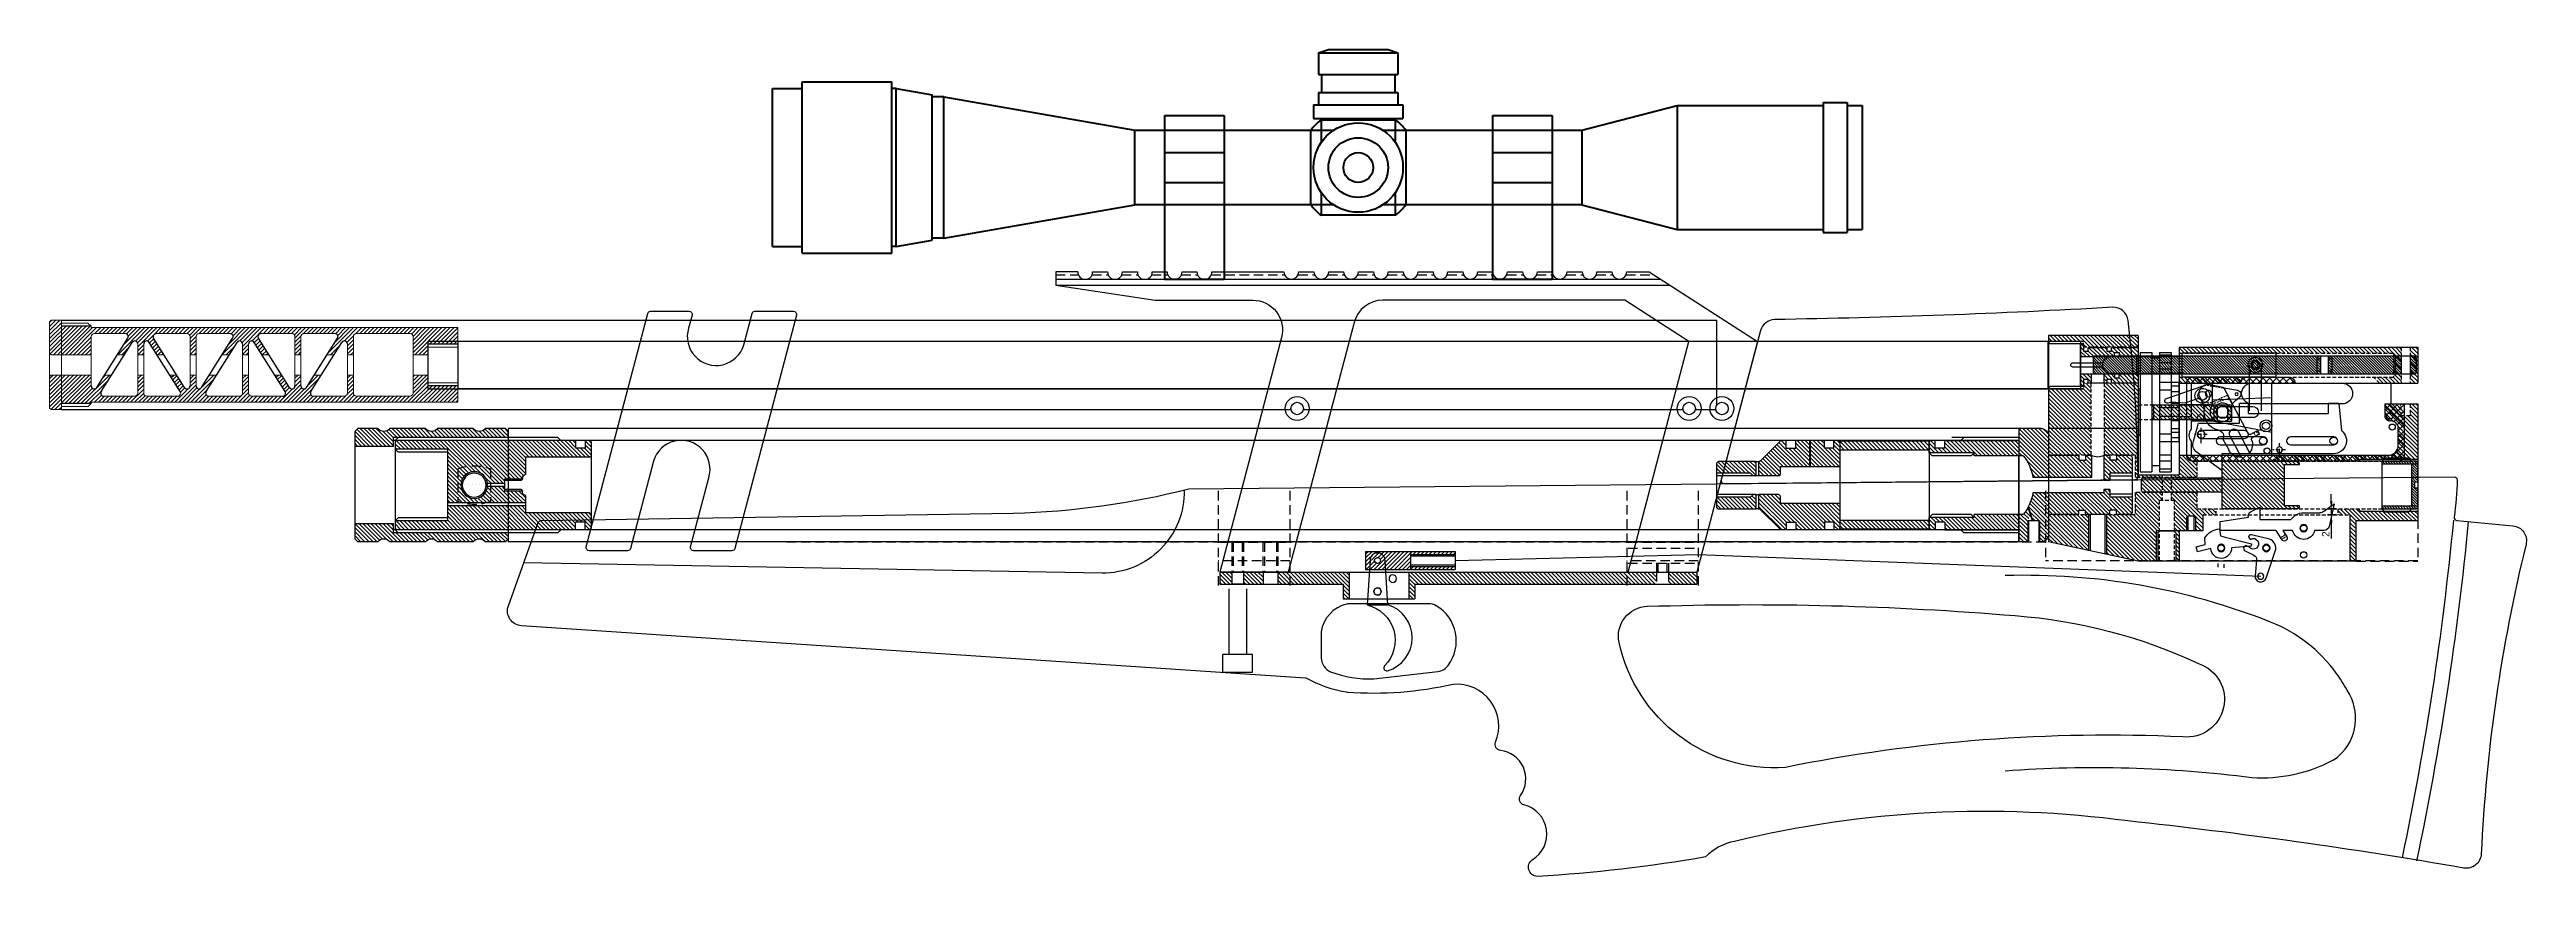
# Model space of a CAD drawing. Header units: millimetres. Extents: x 150 to 981, y 183 to 461.
import ezdxf

# ---------------------------------------------------------------- set-up
doc = ezdxf.new("R2010")
doc.units = ezdxf.units.MM
doc.linetypes.add('HIDDEN', pattern=[9.525, 6.35, -3.175])
doc.layers.add('图层2', color=108, linetype='Continuous')
doc.layers.add('标注线', color=3, linetype='Continuous', lineweight=13)
doc.dimstyles.new('ISO-25', dxfattribs={"dimtxt": 2.5, "dimasz": 2.5, "dimexe": 1.25, "dimexo": 0.625, "dimtad": 1, "dimdsep": 46, "dimtxsty": 'Standard', "dimcen": 2.5, "dimadec": 0, "dimazin": 0, "dimtfac": 1, "dimtmove": 0, "dimatfit": 3, "dimfxl": 0, "dimarcsym": 0})
pattern_1 = [(45, (309.1866, -1181.3546), (-0.6735192, 0.6735192), [])]

msp = doc.modelspace()

# ---------------------------------------------------------------- blocks, each defined once
blk = doc.blocks.new('fghjkkk')
at = {"layer": '图层2', "color": 4, "linetype": 'ByBlock'}
blk.add_lwpolyline([(8494.25, -2299.24), (8463.59, -2299.24, -0.414214), (8463.09, -2298.74), (8463.09, -2291.74, -0.414214), (8463.59, -2291.24), (8494.25, -2291.24, -0.414214), (8494.75, -2291.74), (8494.75, -2298.74, -0.414214)], format="xyb", close=True, dxfattribs=at)
for points in [[(8494.75, -2298.11), (8518.36, -2298.11, 1), (8518.36, -2292.37), (8494.75, -2292.37)], [(8521.13, -2295.99), (8531.23, -2295.99, 1), (8531.23, -2294.49), (8521.13, -2294.49)]]:
    blk.add_lwpolyline(points, format="xyb", dxfattribs=at)
at = {"layer": '图层2', "color": 2, "linetype": 'ByBlock'}
for radius in [2.5, 1.5]:
    blk.add_circle((8470.09, -2295.24), radius, dxfattribs=at)
at = {"layer": '图层2', "color": 4, "linetype": 'ByBlock'}
blk.add_circle((8470.09, -2295.24), 1, dxfattribs=at)
blk = doc.blocks.new('hhhhhgg')
at = {"layer": '图层2', "linetype": 'ByBlock'}
h = blk.add_hatch(dxfattribs=at)
h.set_pattern_fill('ANSI31', color=4, scale=0.3)
h.set_pattern_definition([(45, (7156.9674, -1437.8608), (-0.6735192, 0.6735192), [])])
h.paths.add_polyline_path([(8525.81, -2415.69), (8524.56, -2415.69), (8524.56, -2418.17), (8525.81, -2418.17)])
h.paths.add_polyline_path([(8530.56, -2415.69), (8529.31, -2415.69), (8529.31, -2418.17), (8530.56, -2418.17)])
h.paths.add_polyline_path([(8525.81, -2418.17), (8524.56, -2418.17), (8524.56, -2421.17), (8525.81, -2421.17)])
h.paths.add_polyline_path([(8530.56, -2418.17), (8529.31, -2418.17), (8529.31, -2421.17), (8530.56, -2421.17)])
h.paths.add_polyline_path([(8550.8, -2418.17), (8530.56, -2418.17), (8530.56, -2420.65), (8550.8, -2420.65)])
h.paths.add_polyline_path([(8550.8, -2415.69), (8530.56, -2415.69), (8530.56, -2418.17), (8550.8, -2418.17)])
h.paths.add_polyline_path([(8551.3, -2416.19), (8550.8, -2415.69), (8550.8, -2418.17), (8551.3, -2418.17)])
h.paths.add_polyline_path([(8551.3, -2418.17), (8550.8, -2418.17), (8550.8, -2420.65), (8551.3, -2420.15)])
at = {"layer": '图层2', "color": 6, "linetype": 'ByBlock'}
for p, q in [((8550.8, -2415.69), (8524.56, -2415.69)), ((8524.56, -2415.69), (8524.56, -2421.17)), ((8530.56, -2415.69), (8530.56, -2421.17)), ((8550.8, -2415.69), (8551.3, -2416.19)), ((8550.8, -2415.69), (8550.8, -2420.65)), ((8551.3, -2416.19), (8551.3, -2420.15)), ((8530.56, -2421.17), (8524.56, -2421.17)), ((8550.8, -2420.65), (8530.56, -2420.65)), ((8550.8, -2420.65), (8551.3, -2420.15))]:
    blk.add_line(p, q, dxfattribs=at)
at = {"layer": '图层2', "color": 1, "linetype": 'ByBlock'}
for p, q in [((8525.81, -2421.17), (8525.81, -2415.69)), ((8529.31, -2421.17), (8529.31, -2415.69))]:
    blk.add_line(p, q, dxfattribs=at)
blk = doc.blocks.new('fgghhtrt')
at = {"layer": '图层2', "linetype": 'ByBlock'}
h = blk.add_hatch(dxfattribs=at)
h.set_pattern_fill('ANSI31', color=4, scale=0.3)
h.set_pattern_definition([(45, (7185.8563, -729.2937), (-0.6735192, 0.6735192), [])])
h.paths.add_polyline_path([(8543.75, -2418.74), (8543.75, -2417.39), (8537.98, -2417.39), (8537.48, -2417.89), (8537.48, -2420.47), (8546.38, -2420.47), (8546.38, -2419.27), (8547.98, -2419.27), (8547.98, -2420.47), (8548.98, -2420.47), (8548.98, -2417.39), (8545.35, -2417.39), (8545.35, -2418.74)])
h.paths.add_polyline_path([(8553.18, -2417.39), (8553.18, -2420.47), (8554.18, -2420.47), (8554.18, -2419.27), (8555.78, -2419.27), (8555.78, -2421.49), (8556.78, -2421.49), (8556.78, -2417.39)])
h.paths.add_polyline_path([(8537.48, -2411.09), (8537.98, -2411.59), (8543.75, -2411.59), (8543.75, -2410.24), (8545.35, -2410.24), (8545.35, -2411.59), (8556.78, -2411.59), (8556.78, -2407.49), (8555.78, -2407.49), (8555.78, -2409.71), (8554.18, -2409.71), (8554.18, -2408.51), (8547.98, -2408.51), (8547.98, -2409.71), (8546.38, -2409.71), (8546.38, -2408.51), (8537.48, -2408.51)])
at = {"layer": '图层2', "color": 1, "linetype": 'ByBlock'}
for p, q in [((8537.48, -2411.09), (8537.98, -2411.59)), ((8537.48, -2417.89), (8537.98, -2417.39)), ((8537.98, -2411.59), (8537.98, -2417.39)), ((8548.98, -2417.39), (8548.98, -2420.47)), ((8553.18, -2417.39), (8553.18, -2420.47))]:
    blk.add_line(p, q, dxfattribs=at)
blk.add_lwpolyline([(8547.98, -2420.47), (8554.18, -2420.47), (8554.18, -2419.27), (8555.78, -2419.27), (8555.78, -2421.49), (8556.78, -2421.49), (8556.78, -2407.49), (8555.78, -2407.49), (8555.78, -2409.71), (8554.18, -2409.71), (8554.18, -2408.51), (8547.98, -2408.51), (8547.98, -2409.71), (8546.38, -2409.71), (8546.38, -2408.51), (8537.48, -2408.51), (8537.48, -2420.47), (8546.38, -2420.47), (8546.38, -2419.27), (8547.98, -2419.27)], close=True, dxfattribs=at)
for points in [[(8556.78, -2411.59), (8545.35, -2411.59), (8545.35, -2410.24), (8543.75, -2410.24), (8543.75, -2411.59), (8537.98, -2411.59)], [(8556.78, -2417.39), (8545.35, -2417.39), (8545.35, -2418.74), (8543.75, -2418.74), (8543.75, -2417.39), (8537.98, -2417.39)]]:
    blk.add_lwpolyline(points, dxfattribs=at)
blk = doc.blocks.new('hfhtyyjj')
at = {"layer": '图层2', "color": 1, "linetype": 'ByBlock'}
for p, q in [((8588.44, -2383.98), (8584.43, -2383.98)), ((8584.43, -2383.98), (8584.43, -2423.98)), ((8588.44, -2383.98), (8588.44, -2423.98)), ((8594.93, -2383.98), (8590.94, -2383.98)), ((8590.94, -2383.98), (8590.94, -2423.98)), ((8594.93, -2383.98), (8594.93, -2423.98)), ((8584.43, -2384.85), (8588.44, -2384.85)), ((8584.43, -2387.48), (8588.44, -2387.48)), ((8584.43, -2389.57), (8588.44, -2389.57)), ((8588.43, -2385.92), (8590.94, -2385.92)), ((8581.93, -2393.98), (8581.93, -2413.98)), ((8581.93, -2393.98), (8584.43, -2393.98)), ((8581.93, -2395.32), (8584.43, -2395.32)), ((8581.93, -2397.18), (8584.43, -2397.18)), ((8581.93, -2401.04), (8584.43, -2401.04)), ((8584.43, -2394.02), (8588.44, -2394.02)), ((8584.43, -2396.63), (8588.44, -2396.63)), ((8594.93, -2395.98), (8595.43, -2396.48)), ((8594.93, -2395.98), (8594.93, -2395.98)), ((8595.43, -2396.48), (8595.43, -2411.48)), ((8581.93, -2402.53), (8584.43, -2402.54)), ((8581.93, -2405.43), (8584.43, -2405.42)), ((8581.93, -2406.92), (8584.43, -2406.92)), ((8581.93, -2409.62), (8584.43, -2409.62)), ((8584.43, -2402.54), (8588.44, -2402.54)), ((8584.43, -2405.42), (8588.44, -2405.42)), ((8581.93, -2410.78), (8584.43, -2410.78)), ((8581.93, -2412.64), (8584.43, -2412.64)), ((8581.93, -2413.98), (8584.43, -2413.98)), ((8584.43, -2411.34), (8588.44, -2411.34)), ((8584.43, -2413.94), (8588.44, -2413.94)), ((8594.93, -2411.98), (8595.43, -2411.48)), ((8594.93, -2411.98), (8594.93, -2411.98)), ((8584.43, -2418.39), (8588.44, -2418.39)), ((8584.43, -2420.48), (8588.44, -2420.48)), ((8584.43, -2423.11), (8588.44, -2423.11)), ((8588.44, -2423.98), (8584.43, -2423.98)), ((8588.43, -2422.04), (8590.94, -2422.04)), ((8594.93, -2423.98), (8590.94, -2423.98))]:
    blk.add_line(p, q, dxfattribs=at)
at = {"layer": '图层2', "color": 3, "linetype": 'HIDDEN', "ltscale": 0.2}
for p, q in [((8595.43, -2401.48), (8581.93, -2401.48)), ((8595.43, -2406.48), (8581.93, -2406.48))]:
    blk.add_line(p, q, dxfattribs=at)
blk = doc.blocks.new('gfhhjjj')
at = {"layer": '图层2', "color": 1, "linetype": 'ByBlock'}
for p, q in [((10460.5, -315.72), (10459.67, -324.83)), ((10460.5, -315.72), (10464.08, -315.72)), ((10460.5, -315.72), (10464.08, -315.72)), ((10464.08, -315.72), (10464.08, -319.08)), ((10490.83, -315.72), (10493.86, -315.72)), ((10490.83, -319.08), (10490.83, -315.72)), ((10493.86, -322.34), (10493.86, -315.72)), ((10490.83, -319.08), (10464.08, -319.08)), ((10507.57, -322.34), (10493.86, -322.34)), ((10509.27, -328.33), (10507.57, -322.34)), ((10499.76, -338.24), (10508.08, -332.11)), ((10462.3, -332.57), (10499.76, -332.57)), ((10499.76, -332.57), (10499.76, -338.24))]:
    blk.add_line(p, q, dxfattribs=at)
at = {"layer": '图层2', "color": 3, "linetype": 'HIDDEN', "ltscale": 0.2}
for p, q in [((10506.69, -328.99), (10506.69, -323.74)), ((10478.47, -331.25), (10482.72, -331.25)), ((10480.46, -334.1), (10480.46, -328.85)), ((10504.7, -326.14), (10508.95, -326.14))]:
    blk.add_line(p, q, dxfattribs=at)
at = {"layer": '图层2', "color": 2, "linetype": 'ByBlock'}
for points in [[(10476.7, -326.93, -1), (10476.7, -329.63), (10462.26, -329.63, -1), (10462.26, -326.93)], [(10485.89, -329.63, -1), (10485.89, -326.93), (10500.33, -326.93, -1), (10500.33, -329.63)]]:
    blk.add_lwpolyline(points, format="xyb", close=True, dxfattribs=at)
for centre, radius in [((10480.46, -331.25), 1), ((10506.69, -326.14), 1.25)]:
    blk.add_circle(centre, radius, dxfattribs=at)
at = {"layer": '图层2', "color": 1, "linetype": 'ByBlock'}
for centre, radius, start, end in [((10462.3, -328.25), 4.32, 127.5234, 270), ((10506.39, -329.5), 3.11, 302.90648, 22.03635)]:
    blk.add_arc(centre, radius, start, end, dxfattribs=at)
blk = doc.blocks.new('fghghjjkk')
at = {"layer": '图层2', "color": 6, "linetype": 'ByBlock'}
for p, q in [((8560.04, -2418.72), (8548.67, -2431.91)), ((8564.29, -2418.55), (8560.42, -2418.55)), ((8567.12, -2423.6), (8564.86, -2426.91)), ((8545.82, -2430.16), (8544.94, -2431.18)), ((8544.94, -2431.18), (8547.08, -2432.98)), ((8547.96, -2431.97), (8545.82, -2430.16)), ((8552.14, -2431.8), (8546.83, -2438.01)), ((8554.56, -2433.89), (8549.27, -2440.07)), ((8556.61, -2435.6), (8553.87, -2438.56))]:
    blk.add_line(p, q, dxfattribs=at)
at = {"layer": '图层2', "color": 62, "linetype": 'ByBlock'}
for p, q in [((8560.06, -2418.7), (8555.24, -2418.4)), ((8556.09, -2423.31), (8558.22, -2420.84)), ((8578.01, -2426.35), (8566.92, -2419.54)), ((8567.03, -2423.72), (8571.63, -2426.54)), ((8571.63, -2426.54), (8576.13, -2427.26)), ((8576.13, -2427.26), (8577.17, -2427.84))]:
    blk.add_line(p, q, dxfattribs=at)
at = {"layer": '图层2', "color": 6, "linetype": 'HIDDEN', "ltscale": 0.1}
for p, q in [((8557.52, -2421.65), (8565.2, -2426.42)), ((8546.2, -2430.48), (8545.32, -2431.51)), ((8546.96, -2431.14), (8546.07, -2432.16))]:
    blk.add_line(p, q, dxfattribs=at)
at = {"layer": '图层2', "color": 62, "linetype": 'HIDDEN', "ltscale": 0.1}
for p, q in [((8558.22, -2420.84), (8562.96, -2424.38)), ((8565.66, -2419.04), (8560.23, -2418.71)), ((8566.89, -2419.52), (8566.58, -2419.34))]:
    blk.add_line(p, q, dxfattribs=at)
at = {"layer": '图层2', "color": 2, "linetype": 'ByBlock'}
for centre, radius in [((8555.38, -2419.79), 0.5), ((8564.61, -2421.69), 1.08)]:
    blk.add_circle(centre, radius, dxfattribs=at)
at = {"layer": '图层2', "color": 1, "linetype": 'ByBlock'}
for radius in [3.05, 2.05]:
    blk.add_circle((8558.64, -2426.71), radius, dxfattribs=at)
at = {"layer": '图层2', "color": 62, "linetype": 'ByBlock'}
blk.add_circle((8564.61, -2421.69), 1.08, dxfattribs=at)
for centre, radius, start, end in [((8555.38, -2419.79), 1.39, 95.93714, 221.0475), ((8540.43, -2432), 17.91, 29.03047, 39.0965), ((8577.56, -2427.07), 0.859, 243.29403, 57.86281)]:
    blk.add_arc(centre, radius, start, end, dxfattribs=at)
at = {"layer": '图层2', "color": 6, "linetype": 'ByBlock'}
for centre, radius, start, end in [((8560.42, -2419.05), 0.5, 89.91043, 139.23352), ((8564.61, -2421.69), 3.15, 322.65855, 95.85389), ((8550.52, -2436.1), 4.16, 143.94766, 207.2472), ((8546.76, -2433.36), 0.5, 323.94766, 50.01121), ((8548.29, -2431.59), 0.5, 229.79699, 319.23352), ((8553.27, -2432.92), 1.6, 318.7621, 134.93353), ((8558.48, -2434.92), 1.99, 86.37023, 199.94645), ((8558.64, -2426.71), 6.23, 269.70362, 358.18974), ((8550.52, -2436.1), 4.16, 252.51304, 323.6742)]:
    blk.add_arc(centre, radius, start, end, dxfattribs=at)
at = {"layer": '图层2', "color": 62, "linetype": 'HIDDEN', "ltscale": 0.1}
for centre, radius, start, end in [((8564.61, -2421.69), 3.16, 238.49102, 319.99206), ((8565.54, -2421.04), 2, 58.47416, 86.46584)]:
    blk.add_arc(centre, radius, start, end, dxfattribs=at)
blk = doc.blocks.new('ghjhjkk')
at = {"layer": '图层2', "linetype": 'ByBlock'}
h = blk.add_hatch(dxfattribs=at)
h.set_pattern_fill('ANSI31', color=4, scale=0.3)
h.set_pattern_definition([(45, (7450.5657, -2124.3686), (-0.6735192, 0.6735192), [])])
h.paths.add_polyline_path([(9061.66, -2377.02), (9051.66, -2377.02), (9051.66, -2386.62), (9061.66, -2386.62), (9061.66, -2386.12), (9184.59, -2386.12), (9184.59, -2380.62), (9174.59, -2380.62), (9174.59, -2377.02), (9169.59, -2377.02), (9169.59, -2383.12, -0.414214), (9168.59, -2384.12), (9150.59, -2384.12, -0.414214), (9149.59, -2383.12), (9149.59, -2377.02), (9147.59, -2377.02), (9147.59, -2383.12, -0.414214), (9146.59, -2384.12), (9136.18, -2384.12, -0.590203), (9135.33, -2382.59), (9138.84, -2377.02), (9136.47, -2377.02), (9133.85, -2381.19, -0.752207), (9132, -2380.66), (9132, -2377.02), (9130, -2377.02), (9130, -2380.66, -0.752207), (9128.16, -2381.19), (9125.53, -2377.02), (9123.17, -2377.02), (9126.68, -2382.59, -0.590203), (9125.83, -2384.12), (9115.42, -2384.12, -0.414214), (9114.42, -2383.12), (9114.42, -2377.02), (9112.42, -2377.02), (9112.42, -2383.12, -0.414214), (9111.42, -2384.12), (9101.01, -2384.12, -0.590203), (9100.16, -2382.59), (9103.67, -2377.02), (9101.3, -2377.02), (9098.68, -2381.19, -0.752207), (9096.83, -2380.66), (9096.83, -2377.02), (9094.83, -2377.02), (9094.83, -2380.66, -0.752207), (9092.99, -2381.19), (9090.36, -2377.02), (9088, -2377.02), (9091.5, -2382.59, -0.590203), (9090.66, -2384.12), (9080.25, -2384.12, -0.414214), (9079.25, -2383.12), (9079.25, -2377.02), (9077.25, -2377.02), (9077.25, -2383.12, -0.414214), (9076.25, -2384.12), (9065.83, -2384.12, -0.590203), (9064.99, -2382.59), (9068.49, -2377.02), (9066.13, -2377.02), (9063.51, -2381.19, -0.752207), (9061.66, -2380.66)])
h.paths.add_polyline_path([(9061.66, -2364.12, -0.414214), (9062.66, -2363.12), (9073.07, -2363.12, -0.590203), (9073.92, -2364.66), (9070.41, -2370.22), (9072.77, -2370.22), (9075.4, -2366.06, -0.752207), (9077.25, -2366.59), (9077.25, -2370.22), (9079.25, -2370.22), (9079.25, -2366.59, -0.752207), (9081.09, -2366.06), (9083.72, -2370.22), (9086.08, -2370.22), (9082.57, -2364.66, -0.590203), (9083.42, -2363.12), (9093.83, -2363.12, -0.414214), (9094.83, -2364.12), (9094.83, -2370.22), (9096.83, -2370.22), (9096.83, -2364.12, -0.414214), (9097.83, -2363.12), (9108.24, -2363.12, -0.590203), (9109.09, -2364.66), (9105.58, -2370.22), (9107.95, -2370.22), (9110.57, -2366.06, -0.752207), (9112.42, -2366.59), (9112.42, -2370.22), (9114.42, -2370.22), (9114.42, -2366.59, -0.752207), (9116.26, -2366.06), (9118.89, -2370.22), (9121.25, -2370.22), (9117.75, -2364.66, -0.590203), (9118.59, -2363.12), (9129, -2363.12, -0.414214), (9130, -2364.12), (9130, -2370.22), (9132, -2370.22), (9132, -2364.12, -0.414214), (9133, -2363.12), (9143.42, -2363.12, -0.590203), (9144.26, -2364.66), (9140.76, -2370.22), (9143.12, -2370.22), (9145.74, -2366.06, -0.752207), (9147.59, -2366.59), (9147.59, -2370.22), (9149.59, -2370.22), (9149.59, -2364.12, -0.414214), (9150.59, -2363.12), (9168.59, -2363.12, -0.414214), (9169.59, -2364.12), (9169.59, -2370.22), (9174.59, -2370.22), (9174.59, -2366.62), (9184.59, -2366.62), (9184.59, -2361.12), (9061.66, -2361.12), (9061.66, -2360.62), (9051.66, -2360.62), (9051.66, -2370.22), (9061.66, -2370.22)])
h.paths.add_polyline_path([(9047.66, -2388.12), (9048.16, -2388.62), (9051.66, -2388.62), (9051.66, -2377.02), (9047.66, -2377.02)])
h.paths.add_polyline_path([(9047.66, -2369.72), (9048.16, -2370.22), (9051.66, -2370.22), (9051.66, -2358.62), (9047.66, -2358.62)])
at = {"layer": '图层2', "color": 2, "linetype": 'ByBlock'}
for p, q in [((9061.66, -2360.62), (9051.66, -2360.62)), ((9047.66, -2369.72), (9048.16, -2370.22)), ((9061.66, -2386.62), (9051.66, -2386.62))]:
    blk.add_line(p, q, dxfattribs=at)
at = {"layer": '图层2', "color": 3, "linetype": 'ByBlock'}
for p, q in [((9063.51, -2381.19), (9073.92, -2364.66)), ((9064.99, -2382.59), (9075.4, -2366.06)), ((9091.5, -2382.59), (9081.09, -2366.06)), ((9092.99, -2381.19), (9082.57, -2364.66)), ((9098.68, -2381.19), (9109.09, -2364.66)), ((9100.16, -2382.59), (9110.57, -2366.06)), ((9126.68, -2382.59), (9116.26, -2366.06)), ((9128.16, -2381.19), (9117.75, -2364.66)), ((9133.85, -2381.19), (9144.26, -2364.66)), ((9135.33, -2382.59), (9145.74, -2366.06)), ((9184.59, -2366.62), (9174.59, -2366.62)), ((9184.59, -2380.62), (9174.59, -2380.62))]:
    blk.add_line(p, q, dxfattribs=at)
for centre, start, end in [((9073.07, -2364.12), 327.803, 90), ((9076.25, -2366.59), 0, 147.803), ((9080.25, -2366.59), 32.197, 180), ((9083.42, -2364.12), 90, 212.197), ((9108.24, -2364.12), 327.803, 90), ((9111.42, -2366.59), 0, 147.803), ((9115.42, -2366.59), 32.197, 180), ((9118.59, -2364.12), 90, 212.197), ((9143.42, -2364.12), 327.803, 90), ((9146.59, -2366.59), 0, 147.803), ((9062.66, -2380.66), 180, 327.803), ((9065.83, -2383.12), 147.803, 270), ((9090.66, -2383.12), 270, 32.197), ((9093.83, -2380.66), 212.197, 0), ((9097.83, -2380.66), 180, 327.803), ((9101.01, -2383.12), 147.803, 270), ((9125.83, -2383.12), 270, 32.197), ((9129, -2380.66), 212.197, 0), ((9133, -2380.66), 180, 327.803), ((9136.18, -2383.12), 147.803, 270)]:
    blk.add_arc(centre, 1, start, end, dxfattribs=at)
at = {"layer": '标注线', "color": 3}
for p, q in [((9047.66, -2359.12), (9048.16, -2358.62)), ((9047.66, -2359.12), (9047.66, -2388.12)), ((9048.16, -2358.62), (9051.66, -2358.62)), ((9051.66, -2358.62), (9051.66, -2388.62)), ((9051.66, -2359.62), (9060.54, -2359.62)), ((9061.66, -2360.62), (9060.54, -2359.62)), ((9061.66, -2360.62), (9061.66, -2361.12)), ((9061.66, -2361.12), (9184.59, -2361.12)), ((9061.66, -2364.12), (9061.66, -2380.66)), ((9062.66, -2363.12), (9073.07, -2363.12)), ((9077.25, -2366.59), (9077.25, -2383.12)), ((9079.25, -2366.59), (9079.25, -2383.12)), ((9083.42, -2363.12), (9093.83, -2363.12)), ((9094.83, -2364.12), (9094.83, -2380.66)), ((9096.83, -2364.12), (9096.83, -2380.66)), ((9097.83, -2363.12), (9108.24, -2363.12)), ((9112.42, -2366.59), (9112.42, -2383.12)), ((9114.42, -2366.59), (9114.42, -2383.12)), ((9118.59, -2363.12), (9129, -2363.12)), ((9130, -2364.12), (9130, -2380.66)), ((9132, -2364.12), (9132, -2380.66)), ((9133, -2363.12), (9143.42, -2363.12)), ((9147.59, -2366.59), (9147.59, -2383.12)), ((9149.59, -2364.12), (9149.59, -2383.12)), ((9150.59, -2363.12), (9168.59, -2363.12)), ((9169.59, -2364.12), (9169.59, -2383.12)), ((9174.59, -2366.62), (9174.59, -2380.62)), ((9184.59, -2361.12), (9184.59, -2367.62)), ((9048.16, -2370.22), (9061.66, -2370.22)), ((9070.41, -2370.22), (9072.77, -2370.22)), ((9077.25, -2370.22), (9079.25, -2370.22)), ((9086.08, -2370.22), (9083.72, -2370.22)), ((9094.83, -2370.22), (9096.83, -2370.22)), ((9105.58, -2370.22), (9107.95, -2370.22)), ((9114.42, -2370.22), (9112.42, -2370.22)), ((9121.25, -2370.22), (9118.89, -2370.22)), ((9132, -2370.22), (9130, -2370.22)), ((9140.76, -2370.22), (9143.12, -2370.22)), ((9149.59, -2370.22), (9147.59, -2370.22)), ((9169.59, -2370.22), (9174.59, -2370.22)), ((9047.66, -2377.52), (9048.16, -2377.02)), ((9048.16, -2377.02), (9061.66, -2377.02)), ((9051.66, -2384.62), (9051.66, -2386.62)), ((9065.83, -2384.12), (9076.25, -2384.12)), ((9066.13, -2377.02), (9068.49, -2377.02)), ((9077.25, -2377.02), (9079.25, -2377.02)), ((9080.25, -2384.12), (9090.66, -2384.12)), ((9090.36, -2377.02), (9088, -2377.02)), ((9094.83, -2377.02), (9096.83, -2377.02)), ((9101.01, -2384.12), (9111.42, -2384.12)), ((9101.3, -2377.02), (9103.67, -2377.02)), ((9114.42, -2377.02), (9112.42, -2377.02)), ((9115.42, -2384.12), (9125.83, -2384.12)), ((9125.53, -2377.02), (9123.17, -2377.02)), ((9132, -2377.02), (9130, -2377.02)), ((9136.18, -2384.12), (9146.59, -2384.12)), ((9136.47, -2377.02), (9138.84, -2377.02)), ((9149.59, -2377.02), (9147.59, -2377.02)), ((9150.59, -2384.12), (9168.59, -2384.12)), ((9169.59, -2377.02), (9174.59, -2377.02)), ((9184.59, -2379.62), (9184.59, -2386.12)), ((9048.16, -2388.62), (9047.66, -2388.12)), ((9048.16, -2388.62), (9051.66, -2388.62)), ((9051.66, -2387.62), (9060.65, -2387.62)), ((9061.66, -2386.62), (9060.65, -2387.62)), ((9061.66, -2386.12), (9184.59, -2386.12)), ((9061.66, -2386.12), (9061.66, -2386.62))]:
    blk.add_line(p, q, dxfattribs=at)
at = {"layer": '标注线', "color": 4}
for p, q in [((9174.59, -2367.62), (9184.59, -2367.62)), ((9184.59, -2367.62), (9184.59, -2379.62)), ((9174.59, -2379.62), (9184.59, -2379.62))]:
    blk.add_line(p, q, dxfattribs=at)
at = {"layer": '标注线', "color": 3}
for centre, start, end in [((9062.66, -2364.12), 90, 180), ((9093.83, -2364.12), 0, 90), ((9097.83, -2364.12), 90, 180), ((9129, -2364.12), 0, 90), ((9133, -2364.12), 90, 180), ((9150.59, -2364.12), 90, 180), ((9168.59, -2364.12), 0, 90), ((9076.25, -2383.12), 270, 0), ((9080.25, -2383.12), 180, 270), ((9111.42, -2383.12), 270, 0), ((9115.42, -2383.12), 180, 270), ((9146.59, -2383.12), 270, 0), ((9150.59, -2383.12), 180, 270), ((9168.59, -2383.12), 270, 0)]:
    blk.add_arc(centre, 1, start, end, dxfattribs=at)
blk = doc.blocks.new('fggghj')
at = {"layer": '图层2', "color": 6, "linetype": 'ByBlock'}
blk.add_lwpolyline([(1824.79, -2714.53), (1823.54, -2705.06, -0.41576), (1826.21, -2701.45), (1832.4, -2701.17, -0.518015), (1833.21, -2702.22), (1832.62, -2702.77, -0.05759), (1832.43, -2702.79, 2.231416), (1832.33, -2705.44, -0.064852), (1833.11, -2705.2, -1), (1833.51, -2706.88), (1830.29, -2707.75, 0.312885), (1829.06, -2709.22), (1828.57, -2714.46, -0.883035)], format="xyb", close=True, dxfattribs=at)
at = {"layer": '图层2', "color": 1, "linetype": 'ByBlock'}
for centre, radius in [((1826.67, -2704.58), 1.25), ((1826.67, -2714.26), 1)]:
    blk.add_circle(centre, radius, dxfattribs=at)
blk = doc.blocks.new('fghghhhh')
at = {"layer": '图层2', "linetype": 'ByBlock'}
h = blk.add_hatch(dxfattribs=at)
h.set_pattern_fill('ANSI31', color=4, scale=0.3)
h.set_pattern_definition(pattern_1)
h.paths.add_polyline_path([(1647.86, -2710.7), (1647.86, -2708.7), (1643.86, -2708.7), (1643.86, -2714.7), (1647.86, -2714.7), (1647.86, -2712.7, -0.414214), (1646.86, -2711.7, -0.414214)])
h = blk.add_hatch(dxfattribs=at)
h.set_pattern_fill('ANSI31', color=4, scale=0.3)
h.set_pattern_definition(pattern_1)
h.paths.add_polyline_path([(1658.86, -2708.7), (1647.86, -2708.7), (1647.86, -2710.7, -0.414214), (1648.86, -2711.7, -0.414214), (1647.86, -2712.7), (1647.86, -2714.7), (1658.86, -2714.7)])
h.paths.add_polyline_path([(1673.86, -2708.7), (1658.86, -2708.7), (1658.86, -2709.7), (1673.86, -2709.7)])
h.paths.add_polyline_path([(1673.86, -2713.7), (1658.86, -2713.7), (1658.86, -2714.7), (1673.86, -2714.7)])
at = {"layer": '图层2', "color": 44, "linetype": 'ByBlock'}
for p, q in [((1643.86, -2708.7), (1673.86, -2708.7)), ((1643.86, -2708.7), (1643.86, -2714.7)), ((1658.86, -2708.7), (1658.86, -2714.7)), ((1673.86, -2708.7), (1673.86, -2714.7)), ((1643.86, -2714.7), (1673.86, -2714.7)), ((1658.86, -2709.7), (1673.86, -2709.7)), ((1658.86, -2710.2), (1673.86, -2710.2)), ((1658.86, -2713.2), (1673.86, -2713.2)), ((1658.86, -2713.7), (1673.86, -2713.7))]:
    blk.add_line(p, q, dxfattribs=at)
at = {"layer": '图层2', "color": 1, "linetype": 'ByBlock'}
blk.add_circle((1647.86, -2711.7), 1, dxfattribs=at)
blk = doc.blocks.new('fdghh')
at = {"layer": '图层2', "color": 6, "linetype": 'ByBlock'}
for p, q in [((9675.19, -2452.31), (9671.56, -2449.68)), ((9671.56, -2449.68), (9673.31, -2457.3)), ((9699.48, -2452.24), (9696.48, -2450.75)), ((9696.48, -2450.75), (9696.48, -2454.94)), ((9674.95, -2458.61), (9678.13, -2458.61)), ((9681.81, -2452.69), (9676.36, -2452.69)), ((9685.52, -2458.6), (9688.76, -2458.6)), ((9696.48, -2454.94), (9686.09, -2454.95)), ((9688.76, -2458.6), (9687.5, -2460.66)), ((9691.1, -2458.6), (9689.21, -2461.7)), ((9691.1, -2458.6), (9709.88, -2458.59)), ((9709.88, -2455.6), (9700.36, -2454.18)), ((9709.88, -2458.59), (9709.88, -2455.6))]:
    blk.add_line(p, q, dxfattribs=at)
at = {"layer": '图层2', "color": 62, "linetype": 'HIDDEN', "ltscale": 0.05}
for p, q in [((9687.67, -2460.71), (9689.11, -2461.58)), ((9688.03, -2460.13), (9689.46, -2461.01))]:
    blk.add_line(p, q, dxfattribs=at)
at = {"layer": '图层2', "color": 1, "linetype": 'ByBlock'}
blk.add_circle((9681.82, -2457.85), 1.25, dxfattribs=at)
at = {"layer": '图层2', "color": 6, "linetype": 'ByBlock'}
for centre, radius, start, end in [((9674.95, -2456.92), 1.68, 192.90366, 270.02198), ((9676.36, -2450.69), 2, 234.04897, 270), ((9681.82, -2457.85), 3.77, 191.60287, 348.44109), ((9681.82, -2457.85), 5.16, 34.19599, 90.18599), ((9698.73, -2453.75), 1.68, 345.13129, 63.50087), ((9688.36, -2461.18), 1, 148.64176, 328.64176)]:
    blk.add_arc(centre, radius, start, end, dxfattribs=at)
blk = doc.blocks.new('fgjjjjj')
at = {"layer": '图层2', "color": 6, "linetype": 'ByBlock'}
blk.add_lwpolyline([(9738.89, -2465.9), (9730.07, -2468.19), (9730.18, -2468.92), (9736.76, -2469.55, 0.983484), (9743.75, -2469.73), (9748.22, -2470.84), (9748.63, -2469.18), (9745.66, -2468.4), (9745.76, -2466.19, 0.236806), (9740.82, -2463.15), (9740.53, -2465.49)], format="xyb", close=True, dxfattribs=at)
at = {"layer": '图层2', "color": 1, "linetype": 'ByBlock'}
blk.add_circle((9740.26, -2469.59), 1.25, dxfattribs=at)
blk = doc.blocks.new('*D20')
at = {"layer": 'Defpoints', "color": 0, "linetype": 'ByBlock'}
for p in [(915.34, 304.75), (917.51, 306.75), (917.51, 304.75)]:
    blk.add_point(p, dxfattribs=at)
at = {"layer": '图层2', "color": 0, "linetype": 'ByBlock', "lineweight": -2}
for p, q in [((915.34, 309.25), (915.34, 311.75)), ((916.88, 306.75), (914.09, 306.75)), ((916.88, 304.75), (914.09, 304.75)), ((915.34, 306.75), (915.34, 304.75)), ((915.34, 302.25), (915.34, 296.83))]:
    blk.add_line(p, q, dxfattribs=at)
at = {"layer": '图层2', "color": 0, "linetype": 'ByBlock'}
for points in [[(914.92, 309.25), (915.76, 309.25), (915.34, 306.75)], [(914.92, 302.25), (915.76, 302.25), (915.34, 304.75)]]:
    blk.add_solid(points, dxfattribs=at)
at = {"layer": '图层2', "color": 0, "linetype": 'ByBlock', "insert": (913.46, 298.29), "char_height": 2.5, "attachment_point": 5, "rotation": 90}
blk.add_mtext('2', dxfattribs=at)
blk = doc.blocks.new('fdggg')
at = {"layer": '图层2', "linetype": 'ByBlock'}
h = blk.add_hatch(dxfattribs=at)
h.set_pattern_fill('ANSI31', color=4, scale=0.3)
h.set_pattern_definition([(45, (-551.4656, -559.2974), (-0.6735192, 0.6735192), [])])
h.paths.add_polyline_path([(920.04, -2768.85), (836.96, -2768.85), (836.96, -2772.85), (918.04, -2772.85), (918.04, -2777.85), (920.04, -2777.85)])
h.paths.add_polyline_path([(832.96, -2768.85), (823.46, -2768.85), (823.46, -2772.85), (832.96, -2772.85)])
h.paths.add_polyline_path([(963.96, -2772.85), (963.96, -2768.85), (940.04, -2768.85), (940.04, -2777.85), (942.04, -2777.85), (942.04, -2772.85)])
h.paths.add_polyline_path([(979.46, -2768.85), (979.46, -2772.85), (983.46, -2772.85), (983.46, -2768.85)])
h.paths.add_polyline_path([(975.46, -2772.85), (975.46, -2768.85), (968.96, -2768.85), (968.96, -2772.85)])
at = {"layer": '图层2', "color": 6, "linetype": 'ByBlock'}
for p, q in [((983.46, -2768.85), (823.46, -2768.85)), ((823.46, -2768.85), (823.46, -2772.85)), ((918.04, -2772.85), (823.46, -2772.85)), ((918.04, -2772.85), (918.04, -2777.85)), ((920.04, -2768.85), (920.04, -2777.85)), ((940.04, -2768.85), (940.04, -2777.85)), ((983.46, -2772.85), (942.04, -2772.85)), ((942.04, -2772.85), (942.04, -2777.85)), ((983.46, -2768.85), (983.46, -2772.85)), ((942.04, -2777.85), (918.04, -2777.85))]:
    blk.add_line(p, q, dxfattribs=at)
at = {"layer": '图层2', "color": 1, "linetype": 'HIDDEN', "ltscale": 0.5}
for p, q in [((832.96, -2768.85), (832.96, -2772.85)), ((836.96, -2768.85), (836.96, -2772.85))]:
    blk.add_line(p, q, dxfattribs=at)
at = {"layer": '图层2', "color": 3, "linetype": 'ByBlock'}
for p, q in [((963.96, -2768.85), (963.96, -2772.85)), ((968.96, -2768.85), (968.96, -2772.85)), ((975.46, -2768.85), (975.46, -2772.85)), ((979.46, -2768.85), (979.46, -2772.85))]:
    blk.add_line(p, q, dxfattribs=at)
at = {"layer": '图层2', "color": 2, "linetype": 'ByBlock'}
for centre in [(925.43, -2771.03), (930.53, -2775.34)]:
    blk.add_circle(centre, 1.25, dxfattribs=at)
blk = doc.blocks.new('bfghhhjh')
at = {"layer": '图层2', "linetype": 'ByBlock'}
h = blk.add_hatch(dxfattribs=at)
h.set_pattern_fill('ANSI31', color=4, scale=0.3)
h.set_pattern_definition([(45, (7463.1873, 499.6404), (-0.6735192, 0.6735192), [])])
h.paths.add_polyline_path([(9570.69, -2077.62), (9587.21, -2077.62), (9587.21, -2076.62), (9602.21, -2076.62), (9602.21, -2072.97), (9601.71, -2072.47), (9600.21, -2072.47), (9600.21, -2075.07), (9597.01, -2075.07), (9597.01, -2072.47), (9572.21, -2072.47), (9572.21, -2068.47), (9564.71, -2068.47, 0.414214), (9562.21, -2070.97), (9562.21, -2077.57), (9552.01, -2077.57), (9552.01, -2079.07), (9549.81, -2079.07), (9549.81, -2077.57), (9547.81, -2077.57), (9547.81, -2084.87), (9567.43, -2084.87, -0.128583)])
h.paths.add_polyline_path([(9534.71, -2077.57), (9534.21, -2078.07), (9534.21, -2083.47), (9541.61, -2083.47), (9541.61, -2085.95), (9543.61, -2085.95), (9543.61, -2077.57), (9541.61, -2077.57), (9541.61, -2079.07), (9539.41, -2079.07), (9539.41, -2077.57)])
edge = h.paths.add_edge_path()
edge.add_line((9568.42, -2099.47), (9569.21, -2099.47))
edge.add_line((9569.21, -2099.47), (9569.21, -2106.47))
edge.add_line((9569.21, -2106.47), (9572.21, -2106.47))
edge.add_line((9572.21, -2106.47), (9572.21, -2102.47))
edge.add_line((9572.21, -2102.47), (9597.01, -2102.47))
edge.add_line((9597.01, -2102.47), (9597.01, -2099.87))
edge.add_line((9597.01, -2099.87), (9600.21, -2099.87))
edge.add_line((9600.21, -2099.87), (9600.21, -2102.47))
edge.add_line((9600.21, -2102.47), (9601.71, -2102.47))
edge.add_line((9601.71, -2102.47), (9602.21, -2101.97))
edge.add_line((9602.21, -2101.97), (9602.21, -2098.32))
edge.add_line((9602.21, -2098.32), (9587.21, -2098.32))
edge.add_line((9587.21, -2098.32), (9587.21, -2097.32))
edge.add_line((9587.21, -2097.32), (9570.69, -2097.32))
edge.add_arc((9582.92, -2087.47), 15.71, 215.23507, 218.83619, ccw=False)
edge.add_line((9570.09, -2096.53), (9568.42, -2099.47))
edge = h.paths.add_edge_path()
edge.add_line((9569.06, -2094.85), (9567.64, -2099.47))
edge.add_line((9567.64, -2099.47), (9568.07, -2099.47))
edge.add_line((9568.07, -2099.47), (9569.9, -2096.25))
edge.add_arc((9582.92, -2087.47), 15.71, 208.05174, 214.02097, ccw=False)
edge = h.paths.add_edge_path()
edge.add_line((9567.43, -2099.47), (9568.93, -2094.6))
edge.add_arc((9582.92, -2087.47), 15.71, 189.5279, 207.01429, ccw=False)
edge.add_line((9567.43, -2090.07), (9543.61, -2090.07))
edge.add_line((9543.61, -2090.07), (9543.61, -2088.99))
edge.add_line((9543.61, -2088.99), (9541.61, -2088.99))
edge.add_line((9541.61, -2088.99), (9541.61, -2091.47))
edge.add_line((9541.61, -2091.47), (9534.21, -2091.47))
edge.add_line((9534.21, -2091.47), (9534.21, -2097.37))
edge.add_line((9534.21, -2097.37), (9539.41, -2097.37))
edge.add_line((9539.41, -2097.37), (9539.41, -2095.87))
edge.add_line((9539.41, -2095.87), (9541.61, -2095.87))
edge.add_line((9541.61, -2095.87), (9541.61, -2097.37))
edge.add_line((9541.61, -2097.37), (9549.81, -2097.37))
edge.add_line((9549.81, -2097.37), (9549.81, -2095.87))
edge.add_line((9549.81, -2095.87), (9552.01, -2095.87))
edge.add_line((9552.01, -2095.87), (9552.01, -2097.37))
edge.add_line((9552.01, -2097.37), (9562.21, -2097.37))
edge.add_line((9562.21, -2097.37), (9562.21, -2103.97))
edge.add_arc((9564.71, -2103.97), 2.5, 180, 270)
edge.add_line((9564.71, -2106.47), (9565.21, -2106.47))
edge.add_line((9565.21, -2106.47), (9565.21, -2099.47))
edge.add_line((9565.21, -2099.47), (9567.43, -2099.47))
at = {"layer": '图层2', "color": 2, "linetype": 'ByBlock'}
for p, q in [((9564.71, -2068.47), (9572.21, -2068.47)), ((9572.21, -2068.47), (9572.21, -2072.62)), ((9562.21, -2070.97), (9562.21, -2077.62)), ((9597.01, -2072.47), (9572.21, -2072.47)), ((9574.71, -2072.62), (9574.71, -2072.62)), ((9587.21, -2076.62), (9602.21, -2076.62)), ((9587.21, -2077.62), (9587.21, -2076.62)), ((9596.21, -2072.47), (9596.21, -2072.47)), ((9597.01, -2075.07), (9597.01, -2072.47)), ((9597.01, -2075.07), (9600.21, -2075.07)), ((9600.21, -2072.47), (9601.71, -2072.47)), ((9600.21, -2075.07), (9600.21, -2072.47)), ((9601.71, -2072.47), (9602.21, -2072.97)), ((9602.21, -2076.62), (9602.21, -2072.97)), ((9602.21, -2076.62), (9602.21, -2098.32)), ((9534.21, -2078.07), (9534.71, -2077.57)), ((9534.21, -2078.07), (9534.21, -2096.87)), ((9534.21, -2083.47), (9541.61, -2083.47)), ((9534.71, -2077.57), (9539.41, -2077.57)), ((9539.41, -2077.57), (9539.41, -2079.07)), ((9539.41, -2079.07), (9541.61, -2079.07)), ((9541.61, -2077.57), (9541.61, -2079.07)), ((9541.61, -2077.57), (9543.61, -2077.57)), ((9541.61, -2083.47), (9541.61, -2085.95)), ((9543.61, -2077.57), (9543.61, -2085.95)), ((9547.81, -2077.57), (9547.81, -2084.87)), ((9547.81, -2077.57), (9549.81, -2077.57)), ((9547.81, -2084.87), (9567.43, -2084.87)), ((9549.81, -2077.57), (9549.81, -2079.07)), ((9552.01, -2079.07), (9549.81, -2079.07)), ((9552.01, -2077.57), (9562.21, -2077.57)), ((9552.01, -2077.57), (9552.01, -2079.07)), ((9570.69, -2077.62), (9587.21, -2077.62)), ((9534.21, -2091.47), (9541.61, -2091.47)), ((9541.61, -2085.95), (9543.61, -2085.95)), ((9541.61, -2088.99), (9541.61, -2091.47)), ((9541.61, -2088.99), (9543.61, -2088.99)), ((9543.61, -2088.99), (9543.61, -2090.07)), ((9543.61, -2090.07), (9567.43, -2090.07)), ((9534.21, -2096.87), (9534.71, -2097.37)), ((9534.71, -2097.37), (9539.41, -2097.37)), ((9539.41, -2097.37), (9539.41, -2095.87)), ((9539.41, -2095.87), (9541.61, -2095.87)), ((9541.61, -2097.37), (9541.61, -2095.87)), ((9541.61, -2097.37), (9549.81, -2097.37)), ((9549.81, -2097.37), (9549.81, -2095.87)), ((9552.01, -2095.87), (9549.81, -2095.87)), ((9552.01, -2097.37), (9552.01, -2095.87)), ((9552.01, -2097.37), (9562.21, -2097.37)), ((9562.21, -2097.32), (9562.21, -2103.97)), ((9565.21, -2099.47), (9565.21, -2106.47)), ((9565.21, -2099.47), (9569.21, -2099.47)), ((9569.21, -2099.47), (9569.21, -2106.47)), ((9570.69, -2097.32), (9587.21, -2097.32)), ((9587.21, -2098.32), (9587.21, -2097.32)), ((9587.21, -2098.32), (9602.21, -2098.32)), ((9587.21, -2098.32), (9587.21, -2098.32)), ((9597.01, -2099.87), (9600.21, -2099.87)), ((9597.01, -2099.87), (9597.01, -2102.47)), ((9600.21, -2099.87), (9600.21, -2102.47)), ((9601.71, -2102.47), (9602.21, -2101.97)), ((9602.21, -2101.97), (9602.21, -2098.32)), ((9602.21, -2098.32), (9602.21, -2098.32)), ((9564.71, -2106.47), (9565.21, -2106.47)), ((9569.21, -2106.47), (9572.21, -2106.47)), ((9572.21, -2102.32), (9572.21, -2106.47)), ((9597.01, -2102.47), (9572.21, -2102.47)), ((9596.21, -2102.47), (9596.21, -2102.47)), ((9600.21, -2102.47), (9601.71, -2102.47))]:
    blk.add_line(p, q, dxfattribs=at)
at = {"layer": '图层2', "color": 4, "linetype": 'ByBlock'}
for p, q in [((9572.21, -2071.47), (9590.64, -2071.47)), ((9587.21, -2076.62), (9588.21, -2077.62)), ((9591.64, -2072.47), (9590.64, -2071.47)), ((9602.21, -2076.62), (9601.21, -2077.62)), ((9534.21, -2084.47), (9541.61, -2084.47)), ((9588.21, -2077.62), (9601.21, -2077.62)), ((9534.21, -2090.47), (9541.61, -2090.47)), ((9565.21, -2099.47), (9565.51, -2099.77)), ((9565.51, -2099.77), (9565.51, -2106.17)), ((9568.91, -2099.77), (9569.21, -2099.47)), ((9568.91, -2099.77), (9568.91, -2106.17)), ((9587.21, -2098.32), (9588.21, -2097.32)), ((9588.21, -2097.32), (9601.21, -2097.32)), ((9602.21, -2098.32), (9601.21, -2097.32)), ((9565.21, -2106.47), (9565.51, -2106.17)), ((9569.21, -2106.47), (9568.91, -2106.17)), ((9572.21, -2103.47), (9590.64, -2103.47)), ((9591.64, -2102.47), (9590.64, -2103.47))]:
    blk.add_line(p, q, dxfattribs=at)
at = {"layer": '图层2', "color": 3, "linetype": 'ByBlock'}
for p, q in [((9567.43, -2099.47), (9568.93, -2094.6)), ((9567.64, -2099.47), (9569.06, -2094.85))]:
    blk.add_line(p, q, dxfattribs=at)
at = {"layer": '图层2', "color": 6, "linetype": 'ByBlock'}
for p, q in [((9565.21, -2106.47), (9565.21, -2106.47)), ((9569.21, -2106.47), (9569.21, -2106.47))]:
    blk.add_line(p, q, dxfattribs=at)
at = {"layer": '图层2', "color": 2, "linetype": 'ByBlock'}
for centre, radius, start, end in [((9564.71, -2070.97), 2.5, 90, 180), ((9582.92, -2087.47), 15.71, 141.16381, 170.4721), ((9582.92, -2087.47), 15.71, 189.5279, 218.83619), ((9564.71, -2103.97), 2.5, 180, 270)]:
    blk.add_arc(centre, radius, start, end, dxfattribs=at)
at = {"layer": '图层2', "color": 6, "linetype": 'ByBlock'}
blk.add_arc((9545.71, -2073.21), 4.83, 244.24728, 295.75272, dxfattribs=at)
blk = doc.blocks.new('fdgrttry')
at = {"layer": '图层2', "linetype": 'ByBlock'}
h = blk.add_hatch(dxfattribs=at)
h.set_pattern_fill('ANSI31', color=4, scale=0.3)
h.set_pattern_definition([(45, (7077.9515, -1226.9069), (-0.6735192, 0.6735192), [])])
h.paths.add_polyline_path([(9653.07, -1908.09), (9623.07, -1908.09), (9623.07, -1911.09), (9653.07, -1911.09)])
h.paths.add_polyline_path([(9653.07, -1934.69), (9623.07, -1934.69), (9623.07, -1937.69), (9653.07, -1937.69)])
at = {"layer": '图层2', "color": 6, "linetype": 'ByBlock'}
for p, q in [((9623.07, -1908.09), (9653.07, -1908.09)), ((9623.07, -1908.09), (9623.07, -1937.69)), ((9623.07, -1911.09), (9653.07, -1911.09)), ((9653.07, -1908.09), (9653.07, -1937.69)), ((9623.07, -1934.69), (9653.07, -1934.69)), ((9623.07, -1937.69), (9653.07, -1937.69))]:
    blk.add_line(p, q, dxfattribs=at)
blk = doc.blocks.new('gfhjjj')
at = {"layer": '图层2', "linetype": 'ByBlock'}
h = blk.add_hatch(dxfattribs=at)
h.set_pattern_fill('ANSI31', color=4, scale=0.3)
h.set_pattern_definition([(45, (7265.2885, 545.2645), (-0.6735192, 0.6735192), [])])
h.paths.add_polyline_path([(9608.71, -2026.84), (9603.96, -2026.84), (9603.96, -2029.44), (9600.76, -2029.44), (9600.76, -2026.84), (9599.26, -2026.84), (9598.76, -2027.34), (9598.76, -2035.69), (9608.71, -2035.69)])
h.paths.add_polyline_path([(9618.56, -2026.84), (9616.76, -2026.84), (9616.76, -2029.44), (9613.56, -2029.44), (9613.56, -2026.84), (9608.91, -2026.84), (9608.91, -2035.69), (9618.76, -2035.69), (9618.76, -2038.74), (9626, -2038.74), (9626, -2033.84), (9625.56, -2033.84)])
h.paths.add_polyline_path([(9626, -2044.94), (9618.76, -2044.94), (9618.76, -2047.99), (9598.76, -2047.99), (9598.76, -2056.34), (9599.26, -2056.84), (9600.76, -2056.84), (9600.76, -2054.24), (9603.96, -2054.24), (9603.96, -2056.84), (9613.56, -2056.84), (9613.56, -2054.24), (9616.76, -2054.24), (9616.76, -2056.84), (9618.56, -2056.84), (9625.56, -2049.84), (9626, -2049.84)])
h.paths.add_polyline_path([(9627, -2044.94), (9627, -2049.84), (9639.55, -2049.84), (9640.05, -2049.34), (9640.05, -2045.84), (9628.73, -2045.84), (9627.83, -2044.94)])
h.paths.add_polyline_path([(9627, -2033.84), (9627, -2038.74), (9627.83, -2038.74), (9628.73, -2037.84), (9640.05, -2037.84), (9640.05, -2034.34), (9639.55, -2033.84)])
at = {"layer": '图层2', "color": 6, "linetype": 'ByBlock'}
for p, q in [((9598.76, -2027.34), (9599.26, -2026.84)), ((9598.76, -2027.34), (9598.76, -2056.34)), ((9599.26, -2026.84), (9600.76, -2026.84)), ((9600.76, -2029.44), (9600.76, -2026.84)), ((9603.96, -2026.84), (9613.56, -2026.84)), ((9603.96, -2029.44), (9603.96, -2026.84)), ((9608.71, -2026.84), (9608.71, -2035.69)), ((9608.91, -2026.84), (9608.91, -2035.69)), ((9613.56, -2029.44), (9613.56, -2026.84)), ((9616.76, -2026.84), (9618.56, -2026.84)), ((9616.76, -2029.44), (9616.76, -2026.84)), ((9618.56, -2026.84), (9625.56, -2033.84)), ((9598.76, -2035.69), (9618.76, -2035.69)), ((9600.76, -2029.44), (9603.96, -2029.44)), ((9616.76, -2029.44), (9613.56, -2029.44)), ((9618.76, -2035.69), (9618.76, -2038.24)), ((9625.56, -2033.84), (9626, -2033.84)), ((9626, -2033.84), (9626, -2038.74)), ((9627, -2033.84), (9639.55, -2033.84)), ((9627, -2033.84), (9627, -2038.74)), ((9639.55, -2033.84), (9640.05, -2034.34)), ((9640.05, -2049.34), (9640.05, -2034.34)), ((9619.26, -2038.74), (9618.76, -2038.24)), ((9619.26, -2038.74), (9626, -2038.74)), ((9627, -2038.74), (9627.73, -2038.74)), ((9627.73, -2038.74), (9640.05, -2038.74)), ((9627.73, -2038.84), (9627.73, -2038.84)), ((9598.76, -2047.99), (9618.76, -2047.99)), ((9618.56, -2056.84), (9625.56, -2049.84)), ((9618.76, -2045.44), (9619.26, -2044.94)), ((9618.76, -2045.44), (9618.76, -2047.99)), ((9619.26, -2044.94), (9626, -2044.94)), ((9625.56, -2049.84), (9626, -2049.84)), ((9626, -2044.94), (9626, -2049.84)), ((9627, -2044.94), (9627.23, -2044.94)), ((9627, -2044.94), (9627, -2049.84)), ((9627, -2049.84), (9639.55, -2049.84)), ((9627.23, -2044.94), (9640.05, -2044.94)), ((9627.73, -2045.44), (9627.73, -2045.44)), ((9639.55, -2049.84), (9640.05, -2049.34)), ((9599.26, -2056.84), (9598.76, -2056.34)), ((9599.26, -2056.84), (9600.76, -2056.84)), ((9600.76, -2054.24), (9603.96, -2054.24)), ((9600.76, -2054.24), (9600.76, -2056.84)), ((9603.96, -2054.24), (9603.96, -2056.84)), ((9603.96, -2056.84), (9613.56, -2056.84)), ((9616.76, -2054.24), (9613.56, -2054.24)), ((9613.56, -2054.24), (9613.56, -2056.84)), ((9616.76, -2054.24), (9616.76, -2056.84)), ((9616.76, -2056.84), (9618.56, -2056.84))]:
    blk.add_line(p, q, dxfattribs=at)
at = {"layer": '图层2', "color": 4, "linetype": 'ByBlock'}
for p, q in [((9627.83, -2038.74), (9628.73, -2037.84)), ((9628.73, -2037.84), (9640.05, -2037.84)), ((9627.83, -2044.94), (9628.73, -2045.84)), ((9628.73, -2045.84), (9640.05, -2045.84))]:
    blk.add_line(p, q, dxfattribs=at)
at = {"layer": '图层2', "color": 3, "linetype": 'ByBlock'}
for centre, start, end in [((9626.5, -2033.21), 231.57845, 308.42155), ((9626.5, -2039.37), 51.57845, 128.42155), ((9626.5, -2044.31), 231.57845, 308.42155), ((9626.5, -2050.47), 51.57845, 128.42155)]:
    blk.add_arc(centre, 0.805, start, end, dxfattribs=at)
blk = doc.blocks.new('gfdgtrh')
at = {"layer": '图层2', "linetype": 'ByBlock'}
h = blk.add_hatch(dxfattribs=at)
h.set_pattern_fill('ANSI31', color=4, scale=0.3)
h.set_pattern_definition([(45, (8893.701, 869.9032), (-0.6735192, 0.6735192), [])])
h.paths.add_polyline_path([(10418.63, -1996.45), (10425.38, -1996.45), (10426.38, -1995.45), (10426.38, -1990.45), (10413.39, -1990.45), (10413.39, -1993.45), (10374.88, -1993.45), (10374.88, -1995.45), (10375.88, -1996.45), (10382.63, -1996.45, -0.5), (10386.63, -1996.45), (10398.63, -1996.45, -0.5), (10402.63, -1996.45), (10414.63, -1996.45, -0.5)])
h.paths.add_polyline_path([(10414.63, -1958.45), (10402.63, -1958.45, -0.5), (10398.63, -1958.45), (10386.63, -1958.45, -0.5), (10382.63, -1958.45), (10375.88, -1958.45), (10374.88, -1959.45), (10374.88, -1961.45), (10413.39, -1961.45), (10413.39, -1964.45), (10426.38, -1964.45), (10426.38, -1959.45), (10425.38, -1958.45), (10418.63, -1958.45, -0.5)])
at = {"layer": '图层2', "color": 6, "linetype": 'ByBlock'}
for p, q in [((10374.88, -1959.45), (10375.88, -1958.45)), ((10374.88, -1961.6), (10374.88, -1959.45)), ((10375.88, -1958.45), (10382.63, -1958.45)), ((10386.63, -1958.45), (10398.63, -1958.45)), ((10402.63, -1958.45), (10414.63, -1958.45)), ((10418.63, -1958.45), (10425.38, -1958.45)), ((10425.38, -1958.45), (10426.38, -1959.45)), ((10426.38, -1959.45), (10426.38, -1964.45)), ((10374.88, -1961.45), (10413.39, -1961.45)), ((10374.88, -1961.6), (10374.88, -1993.3)), ((10413.39, -1964.45), (10413.39, -1961.45)), ((10413.39, -1964.45), (10426.38, -1964.45)), ((10426.38, -1964.45), (10426.38, -1990.45)), ((10374.88, -1993.3), (10374.88, -1995.45)), ((10374.88, -1993.45), (10413.39, -1993.45)), ((10413.39, -1990.45), (10426.38, -1990.45)), ((10413.39, -1993.45), (10413.39, -1990.45)), ((10426.38, -1990.45), (10426.38, -1995.45)), ((10374.88, -1995.45), (10375.88, -1996.45)), ((10375.88, -1996.45), (10382.63, -1996.45)), ((10386.63, -1996.45), (10398.63, -1996.45)), ((10402.63, -1996.45), (10414.63, -1996.45)), ((10418.63, -1996.45), (10425.38, -1996.45)), ((10425.38, -1996.45), (10426.38, -1995.45))]:
    blk.add_line(p, q, dxfattribs=at)
at = {"layer": '图层2', "color": 4, "linetype": 'ByBlock'}
for p, q in [((10374.88, -1962.45), (10413.39, -1962.45)), ((10374.88, -1992.45), (10413.39, -1992.45))]:
    blk.add_line(p, q, dxfattribs=at)
at = {"layer": '图层2', "color": 6, "linetype": 'ByBlock'}
for centre, start, end in [((10384.63, -1956.95), 216.8699, 323.1301), ((10400.63, -1956.95), 216.8699, 323.1301), ((10416.63, -1956.95), 216.8699, 323.1301), ((10384.63, -1997.95), 36.8699, 143.1301), ((10400.63, -1997.95), 36.8699, 143.1301), ((10416.63, -1997.95), 36.8699, 143.1301)]:
    blk.add_arc(centre, 2.5, start, end, dxfattribs=at)
blk = doc.blocks.new('hfghjjj')
at = {"layer": '图层2', "linetype": 'ByBlock'}
h = blk.add_hatch(dxfattribs=at)
h.set_pattern_fill('ANSI31', color=4, scale=0.3)
h.set_pattern_definition([(45, (6018.2356, -177.67815), (-0.6735192, 0.6735192), [])])
h.paths.add_polyline_path([(10186.83, -2071.74), (10187.33, -2072.24), (10188.83, -2072.24), (10188.83, -2069.74), (10192.03, -2069.74), (10192.03, -2072.24), (10252.53, -2072.24), (10252.53, -2069.39), (10235.03, -2069.39), (10235.03, -2064.39), (10208.83, -2064.39), (10208.83, -2066.74), (10187.33, -2066.74), (10186.83, -2067.24)])
edge = h.paths.add_edge_path()
edge.add_arc((10208.83, -2059.89), 1, 270, 360)
edge.add_line((10209.83, -2059.89), (10209.83, -2059.39))
edge.add_line((10209.83, -2059.39), (10215.83, -2059.39))
edge.add_line((10215.83, -2059.39), (10215.83, -2057.89))
edge.add_line((10215.83, -2057.89), (10221.55, -2057.89))
edge.add_arc((10226.03, -2057.39), 4.5, 186.37937, 360)
edge.add_line((10230.53, -2057.39), (10235.03, -2057.39))
edge.add_line((10235.03, -2057.39), (10235.03, -2063.39))
edge.add_line((10235.03, -2063.39), (10208.83, -2063.39))
edge.add_line((10208.83, -2063.39), (10208.83, -2060.89))
edge = h.paths.add_edge_path()
edge.add_line((10209.83, -2054.89), (10209.83, -2055.39))
edge.add_line((10209.83, -2055.39), (10215.83, -2055.39))
edge.add_line((10215.83, -2055.39), (10215.83, -2056.89))
edge.add_line((10215.83, -2056.89), (10221.55, -2056.89))
edge.add_arc((10226.03, -2057.39), 4.5, 0, 173.62063, ccw=False)
edge.add_line((10230.53, -2057.39), (10235.03, -2057.39))
edge.add_line((10235.03, -2057.39), (10235.03, -2045.39))
edge.add_line((10235.03, -2045.39), (10252.53, -2045.39))
edge.add_line((10252.53, -2045.39), (10252.53, -2042.54))
edge.add_line((10252.53, -2042.54), (10192.03, -2042.54))
edge.add_line((10192.03, -2042.54), (10192.03, -2045.04))
edge.add_line((10192.03, -2045.04), (10188.83, -2045.04))
edge.add_line((10188.83, -2045.04), (10188.83, -2042.54))
edge.add_line((10188.83, -2042.54), (10186.83, -2042.54))
edge.add_line((10186.83, -2042.54), (10186.83, -2047.54))
edge.add_line((10186.83, -2047.54), (10187.33, -2048.04))
edge.add_line((10187.33, -2048.04), (10208.83, -2048.04))
edge.add_line((10208.83, -2048.04), (10208.83, -2053.89))
edge.add_arc((10208.83, -2054.89), 1, 0, 90, ccw=False)
at = {"layer": '图层2', "color": 6, "linetype": 'ByBlock'}
for p, q in [((10186.83, -2042.89), (10187.33, -2042.39)), ((10186.83, -2042.89), (10186.83, -2047.54)), ((10187.33, -2042.39), (10188.83, -2042.39)), ((10188.83, -2042.39), (10188.83, -2045.04)), ((10192.03, -2042.39), (10192.03, -2045.04)), ((10192.03, -2042.39), (10252.53, -2042.39)), ((10197.03, -2042.39), (10197.03, -2042.39)), ((10252.53, -2042.39), (10252.53, -2045.39)), ((10187.33, -2048.04), (10186.83, -2047.54)), ((10186.83, -2047.54), (10186.83, -2067.24)), ((10187.33, -2048.04), (10208.83, -2048.04)), ((10188.83, -2044.99), (10192.03, -2044.99)), ((10208.83, -2048.04), (10208.83, -2053.89)), ((10235.03, -2045.39), (10235.03, -2069.39)), ((10235.03, -2045.39), (10252.53, -2045.39)), ((10251.53, -2046.39), (10252.53, -2045.39)), ((10252.53, -2045.39), (10252.53, -2069.39)), ((10209.83, -2054.89), (10209.83, -2055.39)), ((10209.83, -2055.39), (10215.83, -2055.39)), ((10209.83, -2059.39), (10215.83, -2059.39)), ((10209.83, -2059.89), (10209.83, -2059.39)), ((10215.83, -2055.39), (10215.83, -2056.89)), ((10215.83, -2056.89), (10222.06, -2056.89)), ((10215.83, -2056.89), (10215.83, -2057.89)), ((10215.83, -2057.89), (10222.06, -2057.89)), ((10215.83, -2057.89), (10215.83, -2059.39)), ((10187.33, -2066.74), (10186.83, -2067.24)), ((10186.83, -2067.24), (10186.83, -2071.89)), ((10187.33, -2066.74), (10208.83, -2066.74)), ((10208.83, -2060.89), (10208.83, -2066.74)), ((10208.83, -2063.39), (10235.03, -2063.39)), ((10208.83, -2064.39), (10235.03, -2064.39)), ((10252.53, -2069.39), (10251.53, -2068.39)), ((10187.33, -2072.39), (10186.83, -2071.89)), ((10187.33, -2072.39), (10188.83, -2072.39)), ((10188.83, -2069.79), (10192.03, -2069.79)), ((10188.83, -2072.39), (10188.83, -2069.79)), ((10192.03, -2072.39), (10192.03, -2069.79)), ((10192.03, -2072.39), (10252.53, -2072.39)), ((10197.03, -2072.39), (10197.03, -2072.39)), ((10235.03, -2069.39), (10252.53, -2069.39)), ((10252.53, -2069.39), (10252.53, -2072.24))]:
    blk.add_line(p, q, dxfattribs=at)
at = {"layer": '图层2', "color": 4, "linetype": 'ByBlock'}
for p, q in [((10197.03, -2042.39), (10198.03, -2041.39)), ((10198.03, -2041.39), (10251.53, -2041.39)), ((10251.53, -2041.39), (10252.53, -2042.39)), ((10235.03, -2046.39), (10251.53, -2046.39)), ((10210.33, -2055.89), (10209.83, -2055.39)), ((10210.33, -2058.89), (10209.83, -2059.39)), ((10210.33, -2055.89), (10215.83, -2055.89)), ((10210.33, -2058.89), (10215.83, -2058.89)), ((10235.03, -2068.39), (10251.53, -2068.39)), ((10197.03, -2072.39), (10198.03, -2073.39)), ((10198.03, -2073.39), (10251.53, -2073.39)), ((10251.53, -2073.39), (10252.53, -2072.39))]:
    blk.add_line(p, q, dxfattribs=at)
at = {"layer": '图层2', "color": 3, "linetype": 'HIDDEN', "ltscale": 0.5}
for p, q in [((10220.53, -2051.89), (10220.53, -2062.89)), ((10231.53, -2051.89), (10231.53, -2062.89))]:
    blk.add_line(p, q, dxfattribs=at)
at = {"layer": '图层2', "color": 6, "linetype": 'ByBlock'}
for radius in [4.5, 4]:
    blk.add_circle((10226.03, -2057.39), radius, dxfattribs=at)
at = {"layer": '图层2', "color": 3, "linetype": 'HIDDEN', "ltscale": 0.5}
for centre, radius, start, end in [((10226.03, -2066.52), 15.62, 69.39031, 110.60969), ((10226.03, -2048.27), 15.63, 249.39031, 290.60969)]:
    blk.add_arc(centre, radius, start, end, dxfattribs=at)
at = {"layer": '图层2', "color": 6, "linetype": 'ByBlock'}
for centre, start, end in [((10208.83, -2054.89), 0, 90), ((10208.83, -2059.89), 270, 0)]:
    blk.add_arc(centre, 1, start, end, dxfattribs=at)

# ---------------------------------------------------------------- dimensions: what is measured, and where the dimension line sits
at = {"layer": '图层2', "color": 6, "linetype": 'ByBlock'}
dim = msp.add_linear_dim(base=(915.34, 304.746), p1=(917.508, 306.746), p2=(917.508, 304.746), angle=90, dimstyle='ISO-25', dxfattribs=at)
dim.commit()
dim.dimension.update_dxf_attribs({"geometry": '*D20', "text_midpoint": (913.465, 298.288)})

# ---------------------------------------------------------------- hatches: boundary and pattern name
at = {"layer": '图层2', "linetype": 'ByBlock'}
h = msp.add_hatch(dxfattribs=at)
h.set_pattern_fill('ANSI31', color=4, scale=0.3)
h.set_pattern_definition([(135, (3080.2737, 906.245), (0.6735192, 0.6735192), [])])
h.paths.add_polyline_path([(864.317, 360.986), (938.817, 360.986), (938.817, 354.971), (936.195, 354.971), (936.195, 358.986), (864.317, 358.986)])
h.paths.add_polyline_path([(929.541, 350.956), (936.195, 350.956), (936.195, 354.971), (938.817, 354.971), (938.817, 348.956), (931.541, 348.956)])
h.paths.add_polyline_path([(941.817, 354.971), (944.317, 354.971), (944.317, 348.956), (941.817, 348.956)])
h.paths.add_polyline_path([(941.817, 360.986), (944.317, 360.986), (944.317, 354.971), (941.817, 354.971)])
edge = h.paths.add_edge_path()
edge.add_line((864.317, 350.956), (868.817, 350.956))
edge.add_ellipse((868.817, 348.956), major_axis=(1.414, 1.414), ratio=1, start_angle=45, end_angle=135)
edge.add_line((866.817, 348.956), (864.317, 348.956))
edge.add_line((864.317, 348.956), (864.317, 350.956))
edge = h.paths.add_edge_path()
edge.add_line((868.817, 350.956), (886.572, 350.956))
edge.add_line((886.572, 350.956), (884.572, 348.956))
edge.add_line((884.572, 348.956), (866.817, 348.956))
edge.add_ellipse((868.817, 348.956), major_axis=(1.414, 1.414), ratio=1, start_angle=45, end_angle=135, ccw=False)
edge = h.paths.add_edge_path()
edge.add_line((933.298, 337.957), (933.298, 341.956))
edge.add_line((933.298, 341.956), (938.817, 341.956))
edge.add_line((938.817, 341.956), (938.817, 337.986))
edge.add_line((938.817, 337.986), (939.817, 337.986))
edge.add_line((939.817, 337.986), (939.817, 324.746))
edge.add_ellipse((937.817, 324.746), major_axis=(1.414, 1.414), ratio=1, start_angle=274.458398, end_angle=315, ccw=False)
edge.add_line((939.337, 323.446), (925.017, 323.446))
edge.add_line((925.017, 323.446), (924.317, 322.746))
edge.add_line((924.317, 322.746), (895.416, 322.746))
edge.add_line((895.416, 322.746), (897.416, 324.746))
edge.add_line((897.416, 324.746), (934.448, 324.746))
edge.add_ellipse((934.448, 328.115), major_axis=(2.382, 2.382), ratio=1, start_angle=225, end_angle=315)
edge.add_line((937.817, 328.115), (937.817, 333.758))
edge.add_ellipse((935.29, 333.758), major_axis=(1.786, 1.786), ratio=1, start_angle=315, end_angle=409.821736)
edge.add_ellipse((934.982, 337.957), major_axis=(1.191, 1.191), ratio=1, start_angle=135, end_angle=228.271474, ccw=False)
edge = h.paths.add_edge_path(flags=16)
edge.add_ellipse((934.982, 337.957), major_axis=(-0.731, 0.731), ratio=1, start_angle=-315, end_angle=45, ccw=False)
edge = h.paths.add_edge_path(flags=17)
edge.add_line((866.817, 324.746), (868.255, 324.746))
edge.add_line((868.255, 324.746), (870.255, 322.746))
edge.add_line((870.255, 322.746), (868.817, 322.746))
edge.add_ellipse((868.817, 324.746), major_axis=(1.414, 1.414), ratio=1, start_angle=135, end_angle=225, ccw=False)
edge = h.paths.add_edge_path()
edge.add_line((864.317, 324.746), (866.817, 324.746))
edge.add_ellipse((868.817, 324.746), major_axis=(1.414, 1.414), ratio=1, start_angle=135, end_angle=225)
edge.add_line((868.817, 322.746), (870.255, 322.746))
edge.add_line((870.255, 322.746), (870.255, 317.246))
edge.add_line((870.255, 317.246), (861.647, 317.246))
edge.add_line((861.647, 317.246), (861.647, 318.232))
edge.add_line((861.647, 318.232), (864.317, 318.232))
edge.add_line((864.317, 318.232), (864.317, 324.746))
h.paths.add_polyline_path([(862.647, 309.732), (861.647, 309.732), (861.647, 312.246), (870.255, 312.246), (870.255, 306.746), (876.698, 306.746), (876.698, 304.746), (872.205, 304.746), (872.205, 299.365), (869.761, 299.365), (869.761, 303.865), (869.261, 304.365), (867.261, 304.365), (866.761, 303.865), (866.761, 299.365), (862.647, 299.365)])
h.paths.add_polyline_path([(917.508, 306.746), (924.317, 306.746), (925.017, 306.046), (944.317, 306.046), (944.317, 302.733), (923.724, 302.733), (923.724, 289.26), (921.724, 289.26), (921.724, 304.746), (917.508, 304.746)])
h.paths.add_polyline_path([(863.147, 298.76), (862.647, 299.26), (862.647, 299.365), (864.317, 299.365), (864.317, 289.26), (863.147, 289.26)])
h.paths.add_polyline_path([(849.517, 304.746), (849.517, 312.246), (858.647, 312.246), (858.647, 309.732), (857.647, 309.732), (857.647, 299.365), (856.629, 299.365), (856.629, 289.26), (850.517, 289.26), (839.917, 291.552), (839.917, 304.746)])
h.paths.add_polyline_path([(820.517, 304.746), (833.917, 304.746), (833.917, 292.849), (820.517, 295.746)])
h.paths.add_polyline_path([(820.517, 333.746), (834.667, 333.746), (834.667, 324.746), (820.517, 324.746)])
h.paths.add_polyline_path([(839.167, 333.746), (850.517, 333.746), (850.517, 318.232), (858.647, 318.232), (858.647, 317.246), (849.517, 317.246), (849.517, 324.746), (839.167, 324.746)])
h.paths.add_polyline_path([(839.167, 348.971), (850.517, 348.971), (850.517, 333.746), (839.167, 333.746)])
h.paths.add_polyline_path([(820.517, 346.971), (832.217, 346.971), (832.217, 348.771), (832.417, 348.971), (834.667, 348.971), (834.667, 333.746), (820.517, 333.746)])
h.paths.add_polyline_path([(840.017, 364.971), (850.517, 364.971), (850.517, 360.971), (840.017, 360.971)])
h.paths.add_polyline_path([(832.217, 362.971), (820.517, 362.971), (820.517, 364.971), (840.017, 364.971), (840.017, 360.971), (832.417, 360.971), (832.217, 361.171)])
edge = h.paths.add_edge_path()
edge.add_line((941.817, 337.986), (941.817, 341.956))
edge.add_line((941.817, 341.956), (944.317, 341.956))
edge.add_line((944.317, 341.956), (944.317, 323.446))
edge.add_line((944.317, 323.446), (939.337, 323.446))
edge.add_ellipse((937.817, 324.746), major_axis=(1.414, 1.414), ratio=1, start_angle=274.458398, end_angle=315)
edge.add_line((939.817, 324.746), (939.817, 337.986))
edge.add_line((939.817, 337.986), (941.817, 337.986))
h = msp.add_hatch(dxfattribs=at)
h.set_pattern_fill('ANSI31', color=4, scale=0.2)
h.set_pattern_definition([(135, (2285.7151, 1669.8081), (0.4490128, 0.4490128), [])])
h.paths.add_polyline_path([(914.245, 357.971), (914.995, 357.971), (915.495, 357.471), (915.495, 352.471), (914.995, 351.971), (914.245, 351.971)])
h.paths.add_polyline_path([(910.495, 357.471), (910.995, 357.971), (911.745, 357.971), (911.745, 351.971), (910.995, 351.971), (910.495, 352.471)])
h.paths.add_polyline_path([(938.817, 357.971), (938.817, 351.971), (914.995, 351.971), (915.495, 352.471), (915.495, 357.471), (914.995, 357.971)])
h.paths.add_polyline_path([(941.817, 351.971), (941.817, 357.971), (943.317, 357.971), (943.817, 357.471), (943.817, 352.471), (943.317, 351.971)])
h.paths.add_polyline_path([(835.956, 351.971), (835.456, 352.471), (835.456, 357.471), (835.956, 357.971), (910.995, 357.971), (910.495, 357.471), (910.495, 352.471), (910.995, 351.971)])
h = msp.add_hatch(dxfattribs=at)
h.set_pattern_fill('ANSI37', color=62, scale=0.5)
h.set_pattern_definition([(135, (3080.2737, 906.245), (1.122532, 1.122532), []), (45, (3080.2737, 906.245), (1.122532, -1.122532), [])])
h.paths.add_polyline_path([(938.817, 341.956), (939.817, 341.956), (939.817, 337.986), (938.817, 337.986)], flags=17)
edge = h.paths.add_edge_path()
edge.add_line((933.298, 341.956), (938.817, 341.956))
edge.add_line((938.817, 341.956), (938.817, 337.986))
edge.add_line((938.817, 337.986), (939.817, 337.986))
edge.add_line((939.817, 337.986), (939.817, 324.746))
edge.add_ellipse((937.817, 324.746), major_axis=(1.414, 1.414), ratio=1, start_angle=274.458398, end_angle=315, ccw=False)
edge.add_line((939.337, 323.446), (925.017, 323.446))
edge.add_line((925.017, 323.446), (924.317, 322.746))
edge.add_line((924.317, 322.746), (895.416, 322.746))
edge.add_line((895.416, 322.746), (897.416, 324.746))
edge.add_line((897.416, 324.746), (934.448, 324.746))
edge.add_ellipse((934.448, 328.115), major_axis=(2.382, 2.382), ratio=1, start_angle=225, end_angle=315)
edge.add_line((937.817, 328.115), (937.817, 333.758))
edge.add_ellipse((935.29, 333.758), major_axis=(-1.786, 1.786), ratio=1, start_angle=225, end_angle=319.821736)
edge.add_ellipse((934.982, 337.957), major_axis=(1.191, 1.191), ratio=1, start_angle=135, end_angle=228.271474, ccw=False)
edge.add_line((933.298, 337.957), (933.298, 341.956))
edge = h.paths.add_edge_path(flags=16)
edge.add_ellipse((934.982, 337.957), major_axis=(-0.731, 0.731), ratio=1, start_angle=45, end_angle=225)
edge.add_ellipse((934.982, 337.957), major_axis=(0.731, 0.731), ratio=1, start_angle=315, end_angle=495)
h.paths.add_polyline_path([(868.255, 324.746), (897.416, 324.746), (895.416, 322.746), (870.255, 322.746)])
edge = h.paths.add_edge_path()
edge.add_line((866.817, 324.746), (868.255, 324.746))
edge.add_line((868.255, 324.746), (870.255, 322.746))
edge.add_line((870.255, 322.746), (868.817, 322.746))
edge.add_ellipse((868.817, 324.746), major_axis=(1.414, 1.414), ratio=1, start_angle=135, end_angle=225, ccw=False)
edge = h.paths.add_edge_path()
edge.add_line((868.817, 350.956), (886.572, 350.956))
edge.add_line((886.572, 350.956), (884.572, 348.956))
edge.add_line((884.572, 348.956), (866.817, 348.956))
edge.add_ellipse((868.817, 348.956), major_axis=(1.414, 1.414), ratio=1, start_angle=45, end_angle=135, ccw=False)
edge = h.paths.add_edge_path()
edge.add_line((886.572, 350.956), (901.162, 350.956))
edge.add_ellipse((901.162, 348.956), major_axis=(-1.414, 1.414), ratio=1, start_angle=225, end_angle=315, ccw=False)
edge.add_line((903.162, 348.956), (888.761, 348.956))
edge.add_line((888.761, 348.956), (884.572, 348.956))
edge.add_line((884.572, 348.956), (886.572, 350.956))
h = msp.add_hatch(dxfattribs=at)
h.set_pattern_fill('ANSI31', color=4, scale=0.3)
h.set_pattern_definition([(135, (2516.391, 962.1351), (0.6735192, 0.6735192), [])])
h.paths.add_polyline_path([(878.659, 322.14), (879.159, 322.64), (904.159, 322.64), (904.659, 322.14), (904.659, 321.64), (899.659, 321.64), (899.659, 314.74), (878.659, 314.74)])
h.paths.add_polyline_path([(878.659, 314.74), (899.659, 314.74), (899.659, 307.84), (904.659, 307.84), (904.659, 307.34), (904.159, 306.84), (879.159, 306.84), (878.659, 307.34)])
h.paths.add_polyline_path([(851.659, 314.74), (878.659, 314.74), (878.659, 312.34), (852.159, 312.34), (851.659, 312.84)])
h.paths.add_polyline_path([(851.659, 316.64), (852.159, 317.14), (878.659, 317.14), (878.659, 314.74), (851.659, 314.74)])
h = msp.add_hatch(dxfattribs=at)
h.set_pattern_fill('ANSI31', color=4, scale=0.2)
h.set_pattern_definition([(135, (2315.0816, 1954.7028), (0.4490128, 0.4490128), [])])
h.paths.add_polyline_path([(944.317, 307.24), (943.817, 306.74), (932.317, 306.74), (932.317, 307.74), (944.317, 307.74)])
h.paths.add_polyline_path([(943.817, 322.74), (944.317, 322.24), (944.317, 321.74), (932.317, 321.74), (932.317, 322.74)])
h.paths.add_polyline_path([(944.317, 315.74), (943.317, 315.74), (943.317, 313.74), (944.317, 313.74), (944.317, 307.74), (942.317, 307.74), (942.317, 321.74), (944.317, 321.74)])

# ---------------------------------------------------------------- linework, layer by layer
at = {"color": 1, "lineweight": 50}
for p, q in [((575.628, 459.793), (578.928, 460.893)), ((575.628, 459.793), (602.228, 459.793)), ((575.628, 459.793), (575.628, 452.493)), ((578.928, 460.893), (598.928, 460.893)), ((598.928, 460.893), (602.228, 459.793)), ((602.228, 459.793), (602.228, 452.493)), ((402.428, 450.043), (432.428, 450.043)), ((402.428, 392.543), (402.428, 450.043)), ((432.428, 392.543), (432.428, 450.043)), ((575.628, 452.493), (602.228, 452.493)), ((576.628, 452.493), (576.628, 446.493)), ((601.228, 452.493), (601.228, 446.493)), ((392.428, 447.793), (402.428, 447.793)), ((392.428, 394.793), (392.428, 447.793)), ((433.928, 447.793), (432.428, 447.793)), ((433.928, 394.793), (433.928, 447.793)), ((433.928, 447.793), (445.928, 445.693)), ((445.928, 396.893), (445.928, 445.693)), ((449.928, 444.993), (445.928, 444.993)), ((449.928, 397.593), (449.928, 444.993)), ((449.928, 444.993), (513.928, 433.793)), ((573.928, 442.293), (603.928, 442.293)), ((573.928, 442.293), (573.928, 437.793)), ((575.628, 446.493), (602.228, 446.493)), ((575.628, 446.493), (575.628, 442.293)), ((602.228, 446.493), (602.228, 442.293)), ((603.928, 442.293), (603.928, 437.793)), ((663.928, 433.793), (695.928, 442.093)), ((695.928, 442.093), (744.928, 442.093)), ((695.928, 442.093), (695.928, 400.493)), ((744.928, 443.093), (744.928, 399.493)), ((744.928, 443.093), (752.928, 443.093)), ((752.928, 443.093), (752.928, 399.493)), ((752.928, 442.093), (757.928, 442.093)), ((757.928, 442.093), (757.928, 400.493)), ((513.928, 433.793), (580.636, 433.793)), ((513.928, 408.793), (513.928, 433.793)), ((523.928, 438.793), (523.928, 383.793)), ((523.928, 438.793), (543.928, 438.793)), ((543.928, 438.793), (543.928, 383.793)), ((572.933, 433.793), (572.928, 408.799)), ((573.928, 437.793), (603.928, 437.793)), ((576.434, 437.293), (576.434, 437.793)), ((576.434, 437.293), (601.421, 437.293)), ((576.434, 437.293), (576.434, 429.594)), ((597.219, 433.793), (663.928, 433.793)), ((601.421, 437.293), (601.421, 437.793)), ((601.421, 429.594), (601.421, 437.293)), ((604.927, 433.793), (604.923, 408.793)), ((633.928, 438.793), (633.928, 383.793)), ((633.928, 438.793), (653.928, 438.793)), ((653.928, 438.793), (653.928, 383.793)), ((663.928, 433.793), (663.928, 408.793)), ((523.928, 426.293), (543.928, 426.293)), ((633.928, 426.293), (653.928, 426.293)), ((523.928, 416.293), (543.928, 416.293)), ((633.928, 416.293), (653.928, 416.293)), ((449.928, 397.593), (513.928, 408.793)), ((580.636, 408.793), (513.928, 408.793)), ((576.434, 412.992), (576.434, 405.293)), ((663.928, 408.793), (597.219, 408.793)), ((601.421, 405.293), (601.421, 412.992)), ((663.928, 408.793), (695.928, 400.493)), ((601.421, 405.293), (576.434, 405.293)), ((695.928, 400.493), (744.928, 400.493)), ((744.928, 399.493), (752.928, 399.493)), ((752.928, 400.493), (757.928, 400.493)), ((392.428, 394.793), (402.428, 394.793)), ((402.428, 392.543), (432.428, 392.543)), ((433.928, 394.793), (432.428, 394.793)), ((433.928, 394.793), (445.928, 396.893))]:
    msp.add_line(p, q, dxfattribs=at)
at = {"color": 2, "lineweight": 50}
for p, q in [((449.928, 397.593), (445.928, 397.593)), ((523.928, 383.793), (543.928, 383.793)), ((633.928, 383.793), (653.928, 383.793))]:
    msp.add_line(p, q, dxfattribs=at)
at = {"color": 4, "linetype": 'ByBlock'}
msp.add_line((621.399, 289.45), (702.964, 291.422), dxfattribs=at)
at = {"color": 3, "linetype": 'ByBlock'}
msp.add_line((702.964, 291.422), (891.655, 284.152), dxfattribs=at)
at = {"color": 6, "linetype": 'ByBlock'}
msp.add_line((591.956, 274.546), (598.842, 274.546), dxfattribs=at)
for points in [[(494.821, 386.293), (487.464, 386.293), (487.464, 381.793), (520.748, 376.793), (553.524, 376.793, -0.4918281), (563.194, 364.246), (542.464, 285.546)], [(679.464, 285.546), (699.859, 362.971), (678.306, 376.793), (597.206, 376.793, 0.3406371), (587.536, 369.34), (565.464, 285.546)], [(598.842, 274.546), (597.899, 289.45, 1), (592.899, 289.45), (591.956, 274.546, -0.5841455), (597.77, 254.12, 0.7764343), (598.767, 252.459, 0.7381173), (598.968, 274.546)]]:
    msp.add_lwpolyline(points, format="xyb", dxfattribs=at)
msp.add_lwpolyline([(679.005, 386.293), (686.493, 386.293), (722.859, 362.971), (702.464, 285.546)], dxfattribs=at)
at = {"color": 4}
msp.add_lwpolyline([(850.506, 317.579, 0.0254167), (847.207, 369.967, 0.397577), (841.956, 374.392, -0.0102464), (728.638, 370.3, 0.3362897), (723.881, 366.574), (710.698, 316.526, 0.4947504), (711.675, 315.271), (849.516, 316.567, 0.4149967)], format="xyb", close=True, dxfattribs=at)
at = {"color": 6, "linetype": 'ByBlock'}
msp.add_lwpolyline([(364.269, 367.436, 1.0067106), (382.787, 361.807), (385.556, 372.32, -0.3406371), (386.523, 373.065), (399.454, 373.065, -0.4918281), (400.421, 371.811), (379.789, 293.48, -0.3406371), (378.822, 292.735), (365.89, 292.735, -0.4918281), (364.923, 293.99), (371.033, 317.187, 1.0067106), (352.516, 322.815), (344.789, 293.48, -0.3406371), (343.822, 292.735), (330.89, 292.735, -0.4918281), (329.923, 293.99), (350.556, 372.32, -0.3406371), (351.523, 373.065), (364.454, 373.065, -0.4918281), (365.421, 371.811)], format="xyb", close=True, dxfattribs=at)
at = {"color": 1}
for points in [[(648.958, 183.421, -0.7084509), (647.3, 189.02, 0.6713613), (644.501, 207.442, -0.5308055), (643.342, 210.545, 0.5704397), (636.6, 225.72, -0.4980994), (634.984, 228.473, 0.5643247), (620.724, 247.869, -0.0757456), (585.215, 245.206, -0.0206094), (585.133, 245.216, -0.0872352), (571.619, 249.887, 0.110525), (571.2, 250.011), (308.201, 267.533, -0.4982904), (303.828, 274.212), (313.863, 302.151, -0.3120934), (314.789, 302.813), (473.204, 305.33, 0.0550537), (532.122, 313.483), (956.571, 317.474, -0.4253641), (957.58, 316.445, -0.0264622), (956.566, 304.011, 0.4256251), (957.461, 302.882), (976.291, 301.078, -0.4574053), (980.67, 294.908, 0.0485834), (965.635, 190.95, -0.4513948), (959.785, 186.257, 0.0163695), (847.037, 202.038, 0.0930164), (715.188, 195.202, 0.1499656), (705.424, 189.998, -0.0290994)], [(585.061, 274.817, 0.308124), (576.488, 265.489), (576.488, 256.786, 0.3079121), (579.652, 252.135, 0.1075431), (594.19, 249.763), (615.668, 252.249, 0.2077142), (619.115, 254.244, 0.4435532), (615.09, 274.244, 0.1351288), (612.531, 274.949), (586.2, 274.949, 0.057508)], [(865.581, 230.247, 0.0614127), (732.251, 220.039, -0.3728501), (676.434, 261.955, -0.4681553), (685.885, 274.063, -0.0288088), (809.317, 270.942, -0.0903096), (871.035, 254.776, -0.887922)]]:
    msp.add_lwpolyline(points, format="xyb", close=True, dxfattribs=at)
at = {"color": 62, "linetype": 'ByBlock'}
msp.add_lwpolyline([(878.659, 307.34, 0.4142136), (879.159, 306.84), (904.159, 306.84), (904.659, 307.34), (904.659, 307.84), (899.659, 307.84), (899.659, 321.64), (904.659, 321.64), (904.659, 322.14), (904.159, 322.64), (879.159, 322.64, 0.4142136), (878.659, 322.14)], format="xyb", close=True, dxfattribs=at)
at = {"color": 2}
for points in [[(530.518, 313.083, -0.4232563), (502.979, 285.194), (309.002, 288.617)], [(805.957, 218.909, -0.0502303), (888.714, 216.619, 0.1391747), (915.86, 222.436, 0.0625044), (917.898, 223.868, 0.3709696), (920.63, 245.975, 0.0298229), (916.995, 251.671, 0.1424195), (894.942, 268.79, 0.1023055), (805.957, 284.364)]]:
    msp.add_lwpolyline(points, format="xyb", dxfattribs=at)
at = {"color": 1, "lineweight": 50}
for radius in [15, 10, 5]:
    msp.add_circle((588.928, 421.293), radius, dxfattribs=at)
for start, end in [(127.984494, 142.015506), (37.984494, 52.015506), (217.984494, 232.015506), (307.984494, 322.015506)]:
    msp.add_arc((588.928, 421.293), 20.3, start, end, dxfattribs=at)
at = {"color": 4}
for radius in [1027.419, 1032.419]:
    msp.add_arc((-66.343, 400.668), radius, 348.150968, 354.54413, dxfattribs=at)
at = {"layer": '图层2', "color": 3, "linetype": 'HIDDEN', "ltscale": 0.5}
for p, q in [((487.464, 385.293), (495.03, 385.293)), ((499.612, 385.293), (505.03, 385.293)), ((509.612, 385.293), (515.03, 385.293)), ((519.612, 385.293), (525.03, 385.293)), ((529.612, 385.293), (535.03, 385.293)), ((539.612, 385.293), (564.236, 385.293)), ((568.776, 385.293), (574.236, 385.293)), ((578.776, 385.293), (584.236, 385.293)), ((588.776, 385.293), (594.236, 385.293)), ((598.776, 385.293), (604.236, 385.293)), ((608.776, 385.293), (614.236, 385.293)), ((618.776, 385.293), (624.236, 385.293)), ((628.776, 385.293), (634.236, 385.293)), ((638.776, 385.293), (644.236, 385.293)), ((648.776, 385.293), (654.236, 385.293)), ((658.776, 385.293), (664.236, 385.293)), ((668.776, 385.293), (674.236, 385.293)), ((678.776, 385.293), (688.053, 385.293)), ((923.724, 289.26), (944.317, 289.26))]:
    msp.add_line(p, q, dxfattribs=at)
at = {"layer": '图层2', "color": 6, "linetype": 'ByBlock'}
for p, q in [((487.464, 383.793), (567.464, 383.793)), ((499.821, 386.293), (504.821, 386.293)), ((509.821, 386.293), (514.821, 386.293)), ((519.821, 386.293), (524.821, 386.293)), ((529.821, 386.293), (534.821, 386.293)), ((539.821, 386.293), (564.006, 386.293)), ((567.464, 383.793), (690.391, 383.793)), ((569.005, 386.293), (574.006, 386.293)), ((579.005, 386.293), (584.006, 386.293)), ((589.005, 386.293), (594.006, 386.293)), ((599.005, 386.293), (604.006, 386.293)), ((609.005, 386.293), (614.006, 386.293)), ((619.005, 386.293), (624.006, 386.293)), ((629.005, 386.293), (634.006, 386.293)), ((639.005, 386.293), (644.006, 386.293)), ((649.005, 386.293), (654.006, 386.293)), ((659.005, 386.293), (664.006, 386.293)), ((669.005, 386.293), (674.006, 386.293)), ((487.464, 381.793), (567.464, 381.793)), ((567.464, 381.793), (693.51, 381.793)), ((835.956, 357.971), (835.456, 357.471)), ((835.456, 357.471), (835.456, 352.471)), ((943.317, 357.971), (835.956, 357.971)), ((910.495, 357.471), (910.995, 357.971)), ((910.495, 357.471), (910.495, 352.471)), ((911.745, 357.971), (911.745, 351.971)), ((914.245, 357.971), (914.245, 351.971)), ((915.495, 357.471), (914.995, 357.971)), ((915.495, 357.471), (915.495, 352.471)), ((936.817, 357.439), (937.349, 357.971)), ((936.817, 357.439), (936.817, 352.503)), ((938.817, 357.971), (938.817, 351.971)), ((941.817, 357.971), (941.817, 351.971)), ((943.817, 357.471), (943.317, 357.971)), ((943.817, 357.471), (943.817, 352.471)), ((835.456, 352.471), (835.956, 351.971)), ((943.317, 351.971), (835.956, 351.971)), ((911.745, 356.971), (910.495, 356.971)), ((911.745, 352.971), (910.495, 352.971)), ((910.495, 352.471), (910.995, 351.971)), ((915.495, 356.971), (914.245, 356.971)), ((915.495, 352.971), (914.245, 352.971)), ((915.495, 352.471), (914.995, 351.971)), ((936.817, 352.503), (937.349, 351.971)), ((943.817, 352.471), (943.317, 351.971)), ((943.817, 322.74), (932.317, 322.74)), ((932.317, 322.74), (932.317, 306.74)), ((944.317, 321.74), (932.317, 321.74)), ((942.317, 322.74), (942.317, 322.74)), ((942.317, 307.74), (942.317, 321.74)), ((944.317, 322.24), (943.817, 322.74)), ((944.317, 315.74), (944.317, 322.24)), ((932.317, 307.74), (944.317, 307.74)), ((943.317, 313.74), (943.317, 315.74)), ((944.317, 315.74), (943.317, 315.74)), ((944.317, 313.74), (943.317, 313.74)), ((944.317, 307.24), (944.317, 313.74)), ((932.317, 306.74), (943.817, 306.74)), ((942.317, 306.74), (942.317, 306.74)), ((943.817, 306.74), (944.317, 307.24)), ((565.464, 285.546), (542.464, 285.546)), ((679.464, 285.546), (702.464, 285.546))]:
    msp.add_line(p, q, dxfattribs=at)
at = {"layer": '图层2', "color": 2, "linetype": 'ByBlock'}
for p, q in [((153.891, 370.065), (709.246, 370.065)), ((709.246, 341.716), (709.246, 370.065)), ((831.202, 362.971), (276.823, 362.971)), ((276.823, 362.971), (276.823, 346.971)), ((286.823, 362.932), (286.823, 346.971)), ((820.202, 362.971), (820.202, 346.971)), ((820.517, 364.971), (820.517, 295.746)), ((850.517, 364.971), (820.517, 364.971)), ((831.202, 362.971), (831.202, 346.971)), ((850.517, 364.971), (850.517, 318.232)), ((864.317, 360.986), (864.317, 318.232)), ((864.317, 360.986), (944.317, 360.986)), ((944.317, 360.986), (944.317, 348.956)), ((887.836, 355.061), (887.836, 339.632)), ((891.836, 355.061), (891.836, 339.632)), ((831.202, 346.971), (276.823, 346.971)), ((864.317, 348.956), (944.317, 348.956)), ((866.817, 348.848), (866.817, 324.736)), ((868.283, 348.848), (868.283, 333.53)), ((875.529, 341.702), (875.529, 348.848)), ((875.529, 343.348), (895.416, 344.129)), ((878.529, 341.072), (889.062, 341.072)), ((878.529, 341.072), (878.529, 341.072)), ((878.53, 341.072), (878.53, 341.072)), ((888.6, 348.956), (888.6, 348.956)), ((933.298, 341.956), (933.298, 337.957)), ((933.298, 341.956), (944.317, 341.956)), ((935.317, 348.956), (935.317, 341.956)), ((944.317, 341.956), (944.317, 302.733)), ((153.891, 340.065), (566.366, 340.065)), ((810.482, 333.74), (303.758, 333.74)), ((303.758, 333.734), (303.758, 295.734)), ((570.491, 340.065), (697.866, 340.065)), ((701.991, 340.065), (708.866, 340.065)), ((810.482, 333.74), (810.482, 295.74)), ((850.517, 333.746), (820.517, 333.746)), ((864.317, 337.719), (868.283, 337.719)), ((875.529, 336.222), (868.283, 336.222)), ((875.529, 336.222), (875.529, 336.742)), ((895.416, 332.371), (875.529, 336.222)), ((937.817, 328.115), (937.817, 333.758)), ((810.482, 329.74), (303.758, 329.74)), ((810.482, 330.74), (788.072, 330.74)), ((810.517, 295.746), (810.517, 324.746)), ((864.317, 324.746), (934.448, 324.746)), ((868.283, 329.435), (868.283, 324.746)), ((850.517, 318.232), (864.317, 318.232)), ((810.482, 299.74), (303.758, 299.74)), ((872.205, 299.365), (856.629, 299.365)), ((856.629, 299.365), (856.629, 289.26)), ((864.317, 299.365), (864.317, 289.26)), ((872.205, 304.746), (872.205, 299.365)), ((921.724, 289.26), (921.724, 304.746)), ((944.317, 302.733), (923.724, 302.733)), ((923.724, 289.26), (923.724, 302.733)), ((810.482, 295.74), (303.758, 295.734)), ((850.517, 289.26), (820.517, 295.746)), ((923.724, 289.26), (850.517, 289.26)), ((545.464, 279.908), (545.464, 257.859)), ((551.464, 279.908), (551.464, 257.859)), ((543.458, 251.859), (543.458, 257.859)), ((553.458, 257.859), (543.458, 257.859)), ((553.458, 251.859), (553.458, 257.859)), ((553.458, 251.859), (543.458, 251.859))]:
    msp.add_line(p, q, dxfattribs=at)
at = {"layer": '图层2', "color": 3, "linetype": 'ByBlock'}
for p, q in [((832.217, 362.871), (286.823, 362.871)), ((832.217, 347.071), (286.823, 347.071)), ((877.349, 287.152), (877.349, 288.4)), ((879.246, 288.211), (879.246, 286.963)), ((550.464, 281.546), (546.464, 281.546))]:
    msp.add_line(p, q, dxfattribs=at)
at = {"layer": '图层2', "color": 1, "linetype": 'HIDDEN', "ltscale": 0.2}
for p, q in [((832.217, 362.971), (820.517, 362.971)), ((832.217, 361.171), (832.217, 362.971)), ((832.417, 360.971), (832.217, 361.171)), ((850.517, 360.971), (832.417, 360.971)), ((864.317, 358.986), (936.195, 358.986)), ((936.195, 358.986), (936.195, 350.956)), ((938.817, 360.986), (938.817, 348.956)), ((941.817, 360.986), (941.817, 348.956)), ((864.317, 350.956), (936.195, 350.956)), ((884.572, 348.956), (886.572, 350.956)), ((931.541, 348.956), (929.541, 350.956)), ((832.217, 346.971), (820.517, 346.971)), ((832.417, 348.971), (832.217, 348.771)), ((832.217, 348.771), (832.217, 346.971)), ((834.667, 348.971), (832.417, 348.971)), ((834.667, 348.971), (834.667, 324.746)), ((839.167, 348.971), (839.167, 324.746)), ((850.517, 348.971), (839.167, 348.971)), ((834.667, 324.746), (820.517, 324.746)), ((849.517, 324.746), (839.167, 324.746)), ((849.517, 324.746), (849.517, 317.246)), ((868.255, 324.746), (870.255, 322.746)), ((897.416, 324.746), (895.416, 322.746)), ((870.255, 317.246), (849.517, 317.246)), ((858.647, 318.232), (858.647, 309.732)), ((861.647, 318.232), (861.647, 309.732)), ((868.817, 322.746), (944.317, 322.746)), ((870.255, 322.746), (870.255, 317.246)), ((849.517, 312.246), (849.517, 304.746)), ((870.255, 312.246), (849.517, 312.246)), ((857.647, 309.732), (857.647, 289.26)), ((857.647, 309.732), (862.647, 309.732)), ((862.647, 309.732), (862.647, 289.26)), ((870.255, 312.246), (870.255, 306.746)), ((834.417, 304.746), (820.517, 304.746)), ((849.517, 304.746), (839.417, 304.746)), ((870.255, 306.746), (944.317, 306.746)), ((872.205, 304.746), (921.724, 304.746)), ((876.698, 304.746), (876.698, 306.746)), ((917.508, 306.746), (917.508, 304.746))]:
    msp.add_line(p, q, dxfattribs=at)
at = {"layer": '图层2', "color": 4, "linetype": 'ByBlock'}
for p, q in [((820.517, 362.671), (821.017, 362.171)), ((832.217, 362.171), (821.017, 362.171)), ((820.517, 347.271), (821.017, 347.771)), ((832.217, 347.771), (821.017, 347.771)), ((924.317, 322.746), (925.017, 323.446)), ((925.017, 323.446), (944.317, 323.446)), ((833.917, 304.746), (833.917, 292.849)), ((839.917, 304.746), (839.917, 291.552)), ((857.147, 298.76), (857.647, 299.26)), ((862.647, 299.26), (857.647, 299.26)), ((862.647, 299.26), (863.147, 298.76)), ((866.761, 303.865), (867.261, 304.365)), ((866.761, 303.865), (866.761, 299.365)), ((869.761, 303.865), (869.261, 304.365)), ((869.761, 303.865), (869.761, 299.365)), ((924.317, 306.746), (925.017, 306.046)), ((925.017, 306.046), (944.317, 306.046)), ((857.147, 298.76), (857.147, 289.26)), ((863.147, 298.76), (863.147, 289.26))]:
    msp.add_line(p, q, dxfattribs=at)
at = {"layer": '图层2', "color": 1, "linetype": 'ByBlock'}
for p, q in [((875.529, 341.721), (864.317, 341.721)), ((875.529, 336.721), (864.317, 336.721)), ((933.317, 323.74), (932.317, 322.74)), ((941.317, 323.74), (933.317, 323.74)), ((942.317, 322.74), (941.317, 323.74)), ((834.417, 304.746), (834.417, 292.741)), ((839.417, 304.746), (839.417, 291.66)), ((869.261, 304.365), (867.261, 304.365)), ((867.261, 304.365), (867.261, 299.365)), ((869.261, 304.365), (869.261, 299.365)), ((933.317, 305.74), (932.317, 306.74)), ((933.317, 305.74), (941.317, 305.74)), ((941.317, 305.74), (942.317, 306.74))]:
    msp.add_line(p, q, dxfattribs=at)
at = {"layer": '图层2', "color": 1, "linetype": 'HIDDEN', "ltscale": 0.5}
for p, q in [((541.964, 312.783), (541.964, 279.908)), ((565.964, 312.783), (565.964, 279.908)), ((678.964, 312.783), (678.964, 279.908)), ((702.964, 312.783), (702.964, 279.908)), ((819.517, 312.783), (819.517, 289.297)), ((944.317, 312.783), (944.317, 289.297)), ((819.517, 295.583), (395.826, 295.583)), ((542.464, 295.546), (565.464, 295.546)), ((546.464, 295.546), (546.464, 285.546)), ((546.964, 295.546), (546.964, 285.546)), ((549.964, 295.546), (549.964, 285.546)), ((550.464, 295.546), (550.464, 285.546)), ((556.964, 295.546), (556.964, 285.546)), ((557.464, 295.546), (557.464, 285.546)), ((561.464, 295.546), (561.464, 285.546)), ((561.964, 295.546), (561.964, 285.546)), ((679.464, 295.546), (702.464, 295.546)), ((679.464, 293.546), (702.464, 293.546)), ((565.964, 289.297), (541.964, 289.297)), ((702.964, 289.297), (678.964, 289.297)), ((679.464, 288.546), (702.464, 288.546)), ((688.964, 288.546), (688.964, 285.546)), ((689.464, 288.546), (689.464, 285.546)), ((692.464, 288.546), (692.464, 285.546)), ((692.964, 288.546), (692.964, 285.546)), ((944.317, 289.297), (819.517, 289.297))]:
    msp.add_line(p, q, dxfattribs=at)
at = {"layer": '图层2', "color": 62, "linetype": 'ByBlock'}
for points in [[(866.817, 348.956, -0.4142136), (868.817, 350.956), (901.162, 350.956, -0.4142136), (903.162, 348.956)], [(939.817, 341.956), (939.817, 324.746, -0.4142136), (937.817, 322.746), (868.817, 322.746, -0.4142136), (866.817, 324.746)]]:
    msp.add_lwpolyline(points, format="xyb", dxfattribs=at)
at = {"layer": '图层2', "color": 2, "linetype": 'ByBlock'}
msp.add_lwpolyline([(895.416, 348.848), (864.317, 348.848), (864.317, 324.746), (895.416, 324.746)], close=True, dxfattribs=at)
for points in [[(878.53, 341.072), (889.062, 341.072, -1.0003178), (889.061, 337.372), (878.529, 337.372, -1.0003178)], [(886.166, 330.355, 1), (886.166, 333.055), (871.723, 333.055, 1), (871.723, 330.355)]]:
    msp.add_lwpolyline(points, format="xyb", close=True, dxfattribs=at)
at = {"layer": '图层2', "color": 1, "linetype": 'ByBlock'}
msp.add_lwpolyline([(918.984, 341.956), (888.761, 341.956, -1), (888.761, 348.956), (918.984, 348.956, -1)], format="xyb", close=True, dxfattribs=at)
at = {"layer": '图层2', "color": 1, "linetype": 'HIDDEN', "ltscale": 0.2}
msp.add_lwpolyline([(941.817, 341.956), (941.817, 337.986), (938.817, 337.986), (938.817, 341.956)], dxfattribs=at)
at = {"layer": '图层2', "color": 62, "linetype": 'ByBlock'}
msp.add_lwpolyline([(878.659, 312.34), (852.159, 312.34), (851.659, 312.84), (851.659, 316.64), (852.159, 317.14), (878.659, 317.14)], dxfattribs=at)
at = {"layer": '图层2', "color": 2, "linetype": 'ByBlock'}
for centre, radius in [((568.429, 340.459), 4), ((568.429, 340.459), 2.1), ((699.929, 340.459), 4), ((699.929, 340.459), 2.1), ((710.929, 340.459), 4), ((710.929, 340.459), 2.1), ((872.076, 344.709), 2.5), ((906.064, 300.291), 1.053), ((878.398, 293.64), 1.053), ((893.556, 293.64), 1.053), ((906.064, 291.326), 1.053)]:
    msp.add_circle(centre, radius, dxfattribs=at)
at = {"layer": '图层2', "color": 1, "linetype": 'ByBlock'}
for centre, radius in [((872.076, 344.699), 1.5), ((872.076, 344.699), 1.5), ((871.462, 337.405), 1), ((934.982, 337.957), 1.034), ((935.777, 334.21), 1.032), ((892.524, 329.573), 1.25), ((892.524, 329.563), 1.25), ((893.792, 326.241), 1), ((916.157, 329.57), 1.25), ((595.399, 289.45), 1), ((595.399, 279.05), 1.25)]:
    msp.add_circle(centre, radius, dxfattribs=at)
at = {"layer": '图层2', "color": 6, "linetype": 'ByBlock'}
for radius in [2, 1.25]:
    msp.add_circle((893.445, 334.612), radius, dxfattribs=at)
at = {"layer": '图层2', "color": 2, "linetype": 'ByBlock'}
for centre, radius, start, end in [((497.321, 386.293), 2.5, 180, 0), ((507.321, 386.293), 2.5, 180, 0), ((517.321, 386.293), 2.5, 180, 0), ((527.321, 386.293), 2.5, 180, 0), ((537.321, 386.293), 2.5, 180, 0), ((566.506, 386.341), 2.5, 181.104919, 358.895081), ((576.506, 386.341), 2.5, 181.104919, 358.895081), ((586.506, 386.341), 2.5, 181.104919, 358.895081), ((596.506, 386.341), 2.5, 181.104919, 358.895081), ((606.506, 386.341), 2.5, 181.104919, 358.895081), ((616.506, 386.341), 2.5, 181.104919, 358.895081), ((626.506, 386.341), 2.5, 181.104919, 358.895081), ((636.506, 386.341), 2.5, 181.104919, 358.895081), ((646.506, 386.341), 2.5, 181.104919, 358.895081), ((656.506, 386.341), 2.5, 181.104919, 358.895081), ((666.506, 386.341), 2.5, 181.104919, 358.895081), ((676.506, 386.341), 2.5, 181.104919, 358.895081), ((878.884, 339.222), 4.172, 143.528369, 216.471631), ((870.88, 331.483), 3.307, 141.743519, 218.256481), ((934.982, 337.957), 1.684, 180, 275.131806), ((935.29, 333.758), 2.526, 0, 93.581545), ((934.448, 328.115), 3.368, 270, 0)]:
    msp.add_arc(centre, radius, start, end, dxfattribs=at)

# ---------------------------------------------------------------- block references
msp.add_blockref('ghjhjkk', (-8897.768, 2728.689), dxfattribs=at)
at = {"layer": '图层2', "color": 2, "linetype": 'ByBlock', "xscale": -1}
for name, p in [('fghjkkk', (9359.922, 2650.302)), ('fgghhtrt', (9387.985, 2769.442)), ('hfhtyyjj', (9446.107, 2743.202)), ('hhhhhgg', (9406.476, 2757.394)), ('gfhhjjj', (11378.415, 657.842))]:
    msp.add_blockref(name, p, dxfattribs=at)
at = {"layer": '图层2', "color": 2, "linetype": 'ByBlock', "xscale": -1, "rotation": 347.2716511634188}
msp.add_blockref('fghghjjkk', (9761.875, 820.582), dxfattribs=at)
at = {"layer": '图层2', "color": 2, "linetype": 'ByBlock', "extrusion": (0, 0, -1), "zscale": -1}
for name, p in [('gfdgtrh', (-10678.676, 2292.186)), ('bfghhhjh', (-10382.697, 2402.206)), ('hfghjjj', (-10518.395, 2372.134)), ('gfhjjj', (-10349.243, 2356.555)), ('fdgrttry', (-10403.557, 2237.608))]:
    msp.add_blockref(name, p, dxfattribs=at)
at = {"layer": '图层2', "color": 3, "linetype": 'ByBlock', "extrusion": (0, 0, -1), "zscale": -1}
for name, p in [('fdghh', (-10587.887, 2758.139)), ('fgjjjjj', (-10618.655, 2763.226))]:
    msp.add_blockref(name, p, dxfattribs=at)
at = {"layer": '图层2', "color": 6, "linetype": 'ByBlock'}
msp.add_blockref('fghghhhh', (-1052.462, 3001.152), dxfattribs=at)
at = {"layer": '图层2', "color": 6, "linetype": 'ByBlock', "extrusion": (0, 0, -1), "zscale": -1, "rotation": 11.30631875276821}
msp.add_blockref('fggghj', (-3215.022, 2587.608), dxfattribs=at)
at = {"layer": '图层2', "color": 6, "linetype": 'ByBlock', "extrusion": (0, 0, -1), "zscale": -1}
msp.add_blockref('fdggg', (-1525.927, 3054.392), dxfattribs=at)

msp.set_redraw_order([(e.dxf.handle, doc.entitydb.next_handle()) for e in msp.query("TEXT MTEXT ATTDEF DIMENSION ARC_DIMENSION")])  # texts and dimensions are drawn at this point

doc.saveas('drawing.dxf')
